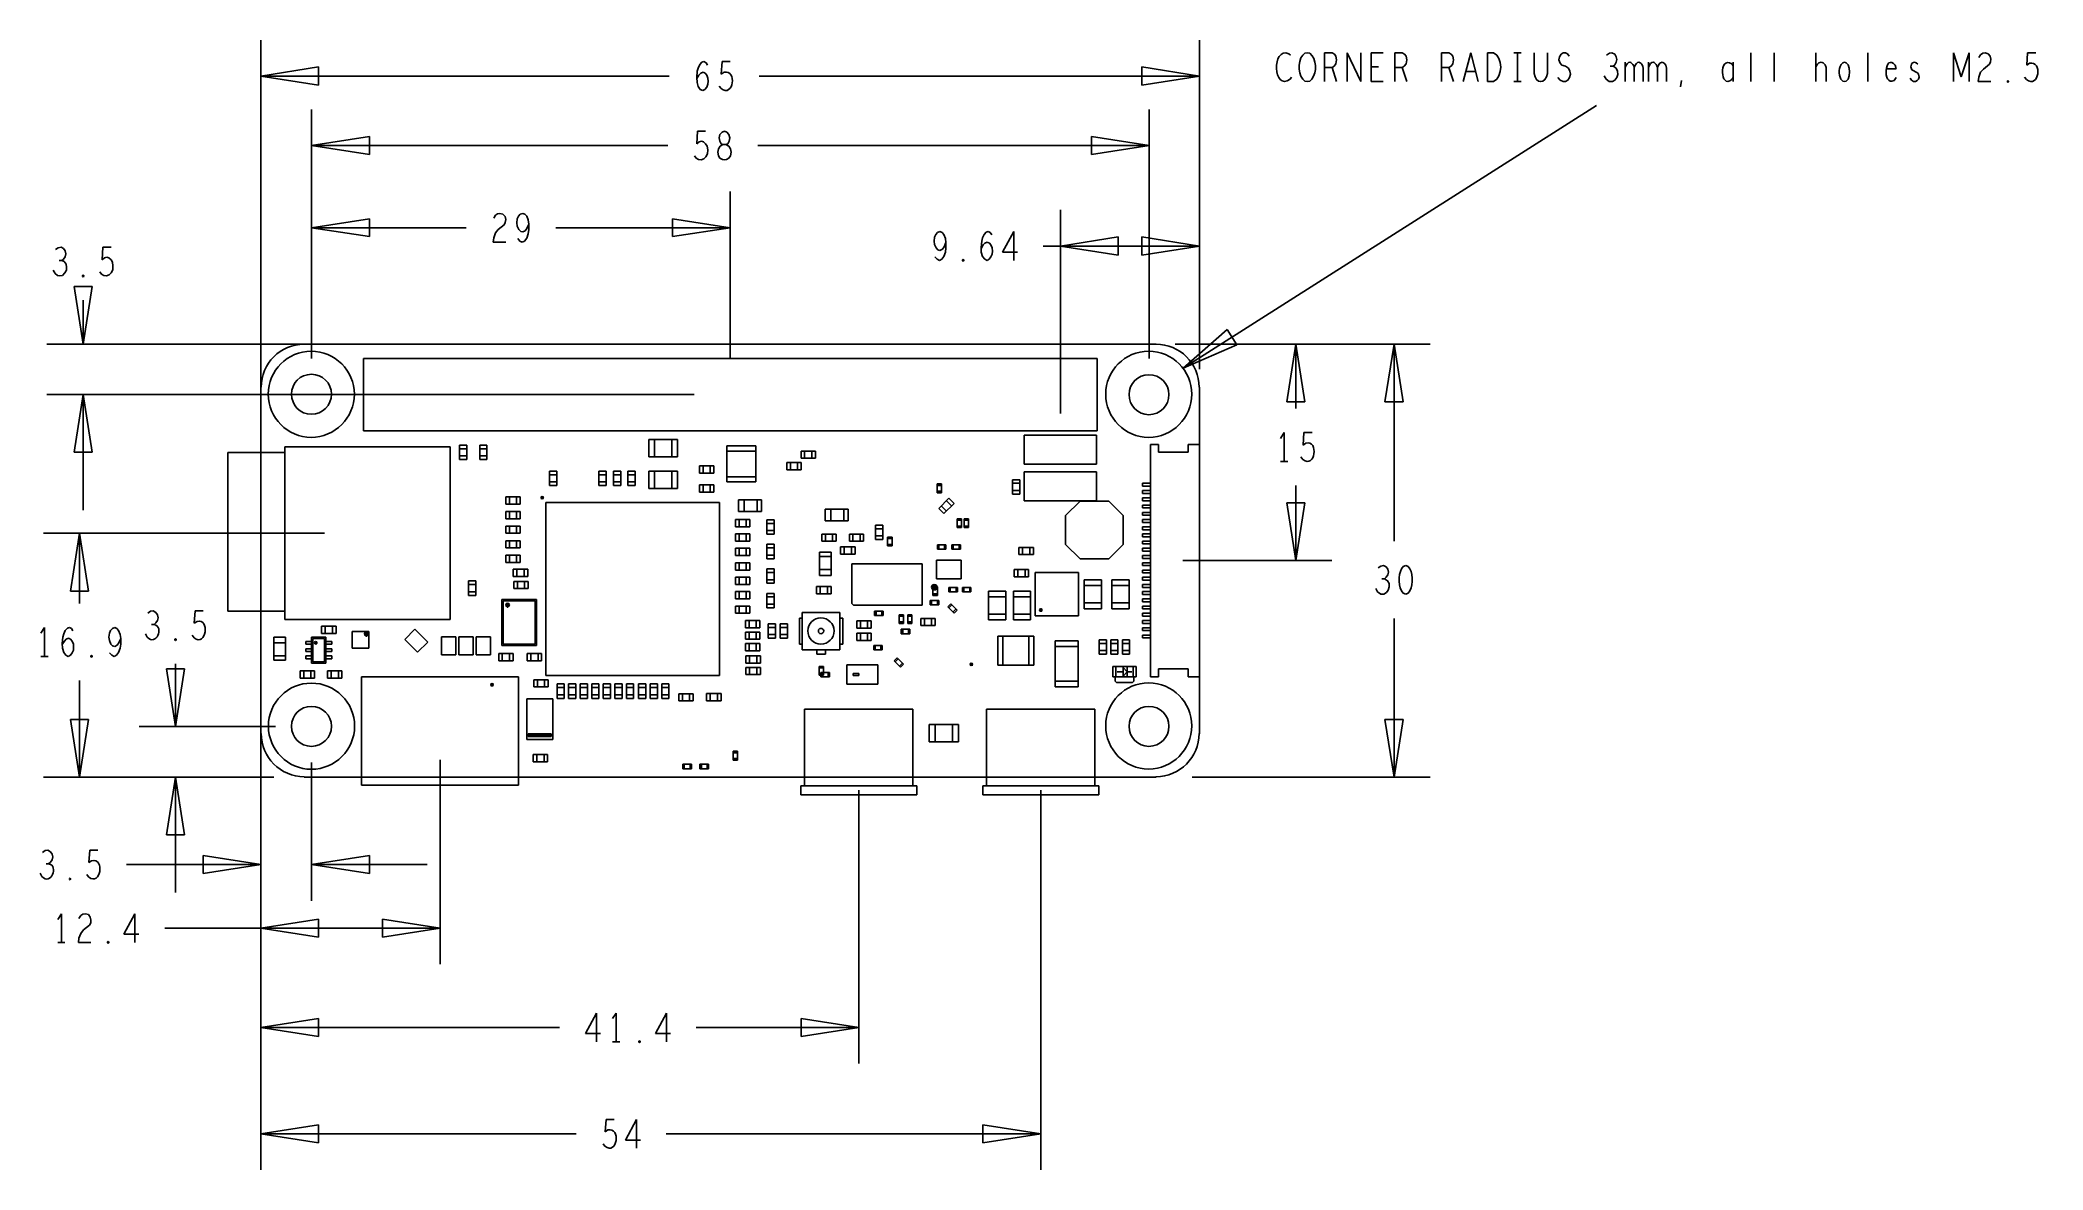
# Model space of a CAD drawing. Header units: millimetres. Extents: x 55 to 253, y 40 to 152.
import ezdxf

# ---------------------------------------------------------------- set-up
doc = ezdxf.new("R2010")
doc.units = ezdxf.units.MM
doc.layers.get('0').update_dxf_attribs({"linetype": 'CONTINUOUS'})

msp = doc.modelspace()

# ---------------------------------------------------------------- linework, layer by layer
at = {"color": 0}
for p, q in [((76.4081, 117.271), (76.4081, 152.344)), ((169.331, 120.953), (169.331, 152.344)), ((178.325, 150.84), (178.157, 150.989)), ((179.363, 150.566), (179.553, 150.84)), ((179.553, 150.84), (179.765, 151.032)), ((179.765, 151.032), (179.998, 151.073)), ((179.998, 151.073), (180.231, 151.032)), ((181.712, 148.237), (181.712, 151.073)), ((181.712, 151.073), (182.453, 151.073)), ((182.453, 151.073), (182.687, 150.946)), ((182.687, 150.946), (182.834, 150.756)), ((182.834, 150.756), (182.897, 150.376)), ((183.935, 148.237), (183.935, 151.073)), ((183.935, 151.073), (185.289, 148.237)), ((185.289, 148.237), (185.289, 151.073)), ((186.327, 148.237), (186.327, 151.073)), ((186.327, 151.073), (187.512, 151.073)), ((188.655, 148.237), (188.655, 151.073)), ((188.655, 151.073), (189.396, 151.073)), ((189.396, 151.073), (189.629, 150.946)), ((189.629, 150.946), (189.776, 150.756)), ((189.776, 150.756), (189.84, 150.376)), ((193.27, 148.237), (193.27, 151.073)), ((193.27, 151.073), (194.01, 151.073)), ((194.01, 151.073), (194.243, 150.946)), ((194.243, 150.946), (194.391, 150.756)), ((194.391, 150.756), (194.455, 150.376)), ((195.428, 148.237), (196.169, 151.073)), ((196.169, 151.073), (196.911, 148.237)), ((197.841, 148.237), (197.841, 151.073)), ((197.841, 151.073), (198.433, 151.073)), ((200.445, 151.073), (201.164, 151.073)), ((200.805, 151.073), (200.805, 148.237)), ((202.456, 151.073), (202.456, 149.042)), ((203.768, 149.042), (203.768, 151.073)), ((204.912, 150.376), (204.975, 150.693)), ((204.975, 150.693), (205.122, 150.946)), ((205.122, 150.946), (205.335, 151.073)), ((205.335, 151.073), (205.545, 151.073)), ((205.545, 151.073), (205.758, 150.989)), ((205.758, 150.989), (205.927, 150.756)), ((209.907, 151.032), (209.631, 150.84)), ((210.16, 151.073), (209.907, 151.032)), ((210.436, 150.946), (210.16, 151.073)), ((210.584, 150.693), (210.436, 150.946)), ((210.647, 150.417), (210.584, 150.693)), ((223.919, 148.237), (223.919, 151.073)), ((226.226, 148.237), (226.226, 151.073)), ((230.353, 148.237), (230.353, 151.073)), ((235.475, 148.237), (235.475, 151.073)), ((243.964, 148.237), (243.964, 151.073)), ((243.964, 151.073), (244.726, 148.703)), ((244.726, 148.703), (245.509, 151.073)), ((245.509, 151.073), (245.509, 148.237)), ((246.483, 150.609), (246.652, 150.883)), ((246.652, 150.883), (246.863, 151.032)), ((246.863, 151.032), (247.096, 151.073)), ((247.096, 151.073), (247.392, 150.989)), ((247.392, 150.989), (247.604, 150.756)), ((247.604, 150.756), (247.668, 150.46)), ((251.223, 149.847), (251.309, 151.073)), ((251.309, 151.073), (252.112, 151.073)), ((82.1228, 149.677), (76.4081, 148.766)), ((76.4081, 148.766), (82.1228, 147.877)), ((116.816, 148.766), (76.4081, 148.766)), ((82.1228, 147.877), (82.1228, 149.677)), ((119.546, 148.639), (119.61, 149.253)), ((119.546, 148.533), (119.759, 148.872)), ((119.61, 149.253), (119.694, 149.571)), ((119.694, 149.571), (119.842, 149.91)), ((119.759, 148.872), (119.949, 149.062)), ((119.842, 149.91), (120.055, 150.143)), ((119.949, 149.062), (120.182, 149.148)), ((120.055, 150.143), (120.265, 150.206)), ((120.182, 149.148), (120.392, 149.062)), ((120.265, 150.206), (120.478, 150.1)), ((120.392, 149.062), (120.541, 148.872)), ((120.478, 150.1), (120.625, 149.867)), ((120.541, 148.872), (120.647, 148.576)), ((121.98, 148.956), (122.065, 150.206)), ((122.255, 149.148), (121.98, 148.956)), ((122.065, 150.206), (122.869, 150.206)), ((125.727, 148.766), (169.331, 148.766)), ((163.616, 149.677), (163.616, 147.877)), ((169.331, 148.766), (163.616, 149.677)), ((163.616, 147.877), (169.331, 148.766)), ((179.193, 149.847), (179.257, 150.227)), ((179.193, 149.465), (179.193, 149.847)), ((179.257, 149.085), (179.193, 149.465)), ((179.257, 150.227), (179.363, 150.566)), ((179.363, 148.766), (179.257, 149.085)), ((179.553, 148.47), (179.363, 148.766)), ((182.453, 149.614), (181.712, 149.614)), ((182.664, 149.761), (182.453, 149.614)), ((182.453, 149.614), (182.897, 148.237)), ((182.834, 149.994), (182.664, 149.761)), ((182.897, 150.376), (182.834, 149.994)), ((187.047, 149.698), (186.327, 149.698)), ((189.396, 149.614), (188.655, 149.614)), ((189.586, 149.761), (189.396, 149.614)), ((189.396, 149.614), (189.84, 148.237)), ((189.776, 149.994), (189.586, 149.761)), ((189.84, 150.376), (189.776, 149.994)), ((194.01, 149.614), (193.27, 149.614)), ((194.222, 149.761), (194.01, 149.614)), ((194.01, 149.614), (194.455, 148.237)), ((194.391, 149.994), (194.222, 149.761)), ((194.455, 150.376), (194.391, 149.994)), ((196.656, 149.232), (195.703, 149.232)), ((205.016, 150.037), (204.912, 150.376)), ((205.208, 149.847), (205.016, 150.037)), ((205.567, 149.761), (205.208, 149.847)), ((205.842, 149.571), (205.567, 149.761)), ((205.99, 149.275), (205.842, 149.571)), ((205.948, 148.619), (206.054, 148.956)), ((206.054, 148.956), (205.99, 149.275)), ((209.398, 148.809), (209.568, 148.47)), ((210.266, 149.761), (209.991, 149.761)), ((210.266, 149.761), (210.436, 149.888)), ((210.436, 149.888), (210.584, 150.143)), ((210.584, 150.143), (210.647, 150.417)), ((211.472, 148.237), (211.472, 150.143)), ((211.472, 149.614), (211.558, 149.847)), ((212.361, 149.614), (212.447, 149.847)), ((212.361, 149.614), (212.361, 148.237)), ((213.25, 149.571), (213.25, 148.237)), ((213.779, 148.237), (213.779, 150.143)), ((213.779, 149.614), (213.864, 149.847)), ((214.67, 149.614), (214.753, 149.847)), ((214.67, 149.614), (214.67, 148.237)), ((214.753, 149.847), (214.902, 150.037)), ((214.902, 150.037), (215.113, 150.143)), ((215.113, 150.143), (215.325, 150.037)), ((215.325, 150.037), (215.473, 149.847)), ((215.473, 149.847), (215.558, 149.571)), ((215.558, 149.571), (215.558, 148.237)), ((222.141, 149.804), (222.013, 149.994)), ((222.141, 148.237), (222.141, 150.143)), ((230.353, 149.698), (230.502, 149.951)), ((230.502, 149.951), (230.649, 150.079)), ((230.649, 150.079), (230.882, 150.143)), ((230.882, 150.143), (231.074, 150.079)), ((231.074, 150.079), (231.264, 149.888)), ((231.264, 149.888), (231.37, 149.614)), ((231.37, 149.614), (231.37, 148.237)), ((232.999, 150.079), (233.168, 150.143)), ((233.168, 150.143), (233.338, 150.079)), ((233.338, 150.079), (233.528, 149.888)), ((233.528, 149.888), (233.634, 149.571)), ((233.634, 148.809), (233.528, 148.47)), ((233.634, 149.571), (233.677, 149.189)), ((233.677, 149.189), (233.634, 148.809)), ((237.338, 149.508), (238.29, 149.508)), ((238.29, 149.508), (238.206, 149.847)), ((239.751, 149.698), (239.814, 149.951)), ((239.857, 149.381), (239.751, 149.698)), ((239.814, 149.951), (239.921, 150.079)), ((240.407, 149.085), (239.857, 149.381)), ((239.921, 150.079), (240.111, 150.143)), ((240.111, 150.143), (240.28, 150.079)), ((240.28, 150.079), (240.45, 149.951)), ((240.513, 148.956), (240.407, 149.085)), ((240.556, 148.66), (240.513, 148.956)), ((246.652, 149.148), (246.483, 148.66)), ((246.926, 149.465), (246.652, 149.148)), ((247.519, 149.951), (246.926, 149.465)), ((247.625, 150.184), (247.519, 149.951)), ((247.668, 150.46), (247.625, 150.184)), ((251.478, 150.037), (251.223, 149.847)), ((119.589, 148.153), (119.546, 148.639)), ((119.694, 147.73), (119.589, 148.153)), ((119.906, 147.454), (119.694, 147.73)), ((120.139, 147.348), (119.906, 147.454)), ((120.351, 147.454), (120.139, 147.348)), ((120.541, 147.687), (120.351, 147.454)), ((120.647, 147.963), (120.541, 147.687)), ((120.647, 148.576), (120.688, 148.259)), ((120.688, 148.259), (120.647, 147.963)), ((121.769, 147.771), (121.959, 147.538)), ((178.284, 148.47), (178.431, 148.66)), ((179.765, 148.28), (179.553, 148.47)), ((179.998, 148.237), (179.765, 148.28)), ((180.231, 148.28), (179.998, 148.237)), ((180.442, 148.47), (180.231, 148.28)), ((187.512, 148.237), (186.327, 148.237)), ((198.433, 148.237), (197.841, 148.237)), ((200.445, 148.237), (201.164, 148.237)), ((204.806, 148.619), (205.038, 148.386)), ((205.038, 148.386), (205.312, 148.237)), ((205.312, 148.237), (205.545, 148.237)), ((205.545, 148.237), (205.778, 148.386)), ((205.778, 148.386), (205.948, 148.619)), ((216.934, 147.708), (217.039, 148.322)), ((222.013, 148.427), (222.141, 148.619)), ((232.999, 148.28), (232.809, 148.47)), ((233.168, 148.237), (232.999, 148.28)), ((233.338, 148.28), (233.168, 148.237)), ((233.528, 148.47), (233.338, 148.28)), ((238.079, 148.322), (238.29, 148.619)), ((239.667, 148.576), (239.814, 148.386)), ((239.814, 148.386), (240.005, 148.237)), ((240.005, 148.237), (240.196, 148.237)), ((240.196, 148.237), (240.366, 148.322)), ((240.366, 148.322), (240.492, 148.47)), ((240.492, 148.47), (240.556, 148.66)), ((246.483, 148.66), (246.42, 148.237)), ((246.42, 148.237), (247.668, 148.237)), ((249.298, 148.28), (249.362, 148.322)), ((249.298, 148.194), (249.298, 148.28)), ((249.362, 148.131), (249.298, 148.194)), ((249.362, 148.322), (249.403, 148.28)), ((249.403, 148.194), (249.362, 148.131)), ((249.403, 148.28), (249.403, 148.194)), ((251.012, 148.66), (251.182, 148.427)), ((81.4257, 120.806), (81.4257, 145.464)), ((164.335, 120.806), (164.335, 145.464)), ((167.7, 119.852), (208.636, 145.846)), ((87.1403, 142.798), (81.4257, 141.887)), ((87.1403, 140.998), (87.1403, 142.798)), ((119.546, 142.077), (119.63, 143.327)), ((119.63, 143.327), (120.435, 143.327)), ((121.769, 142.649), (121.853, 142.988)), ((121.853, 142.988), (122.065, 143.221)), ((122.065, 143.221), (122.298, 143.327)), ((122.298, 143.327), (122.531, 143.221)), ((122.531, 143.221), (122.742, 142.988)), ((122.742, 142.988), (122.827, 142.649)), ((158.621, 142.798), (158.621, 140.998)), ((164.335, 141.887), (158.621, 142.798)), ((81.4257, 141.887), (87.1403, 140.998)), ((116.688, 141.887), (81.4257, 141.887)), ((119.334, 140.892), (119.503, 140.659)), ((119.8, 142.269), (119.546, 142.077)), ((120.012, 142.332), (119.8, 142.269)), ((120.223, 142.269), (120.012, 142.332)), ((120.435, 142.077), (120.223, 142.269)), ((120.584, 141.844), (120.435, 142.077)), ((120.456, 140.765), (120.604, 141.084)), ((120.647, 141.464), (120.584, 141.844)), ((120.604, 141.084), (120.647, 141.464)), ((121.706, 141.57), (121.642, 141.231)), ((121.642, 141.231), (121.706, 140.892)), ((121.875, 141.844), (121.706, 141.57)), ((121.706, 140.892), (121.853, 140.659)), ((121.833, 142.332), (121.769, 142.649)), ((121.98, 142.077), (121.833, 142.332)), ((122.149, 141.993), (121.875, 141.844)), ((122.149, 141.993), (121.98, 142.077)), ((122.446, 141.993), (122.149, 141.993)), ((122.446, 141.993), (122.149, 141.993)), ((122.615, 142.077), (122.446, 141.993)), ((122.721, 141.844), (122.446, 141.993)), ((122.764, 142.332), (122.615, 142.077)), ((122.891, 141.57), (122.721, 141.844)), ((122.742, 140.659), (122.891, 140.892)), ((122.827, 142.649), (122.764, 142.332)), ((122.954, 141.231), (122.891, 141.57)), ((122.891, 140.892), (122.954, 141.231)), ((125.6, 141.887), (164.335, 141.887)), ((158.621, 140.998), (164.335, 141.887)), ((119.503, 140.659), (119.716, 140.512)), ((119.716, 140.512), (119.991, 140.469)), ((119.991, 140.469), (120.245, 140.575)), ((120.245, 140.575), (120.456, 140.765)), ((121.853, 140.659), (122.086, 140.512)), ((122.086, 140.512), (122.298, 140.469)), ((122.298, 140.469), (122.509, 140.512)), ((122.509, 140.512), (122.742, 140.659)), ((81.4257, 120.806), (81.4257, 137.337)), ((122.869, 120.806), (122.869, 137.337)), ((99.4586, 134.711), (99.628, 134.987)), ((99.628, 134.987), (99.8403, 135.135)), ((99.8403, 135.135), (100.073, 135.177)), ((100.073, 135.177), (100.37, 135.093)), ((100.37, 135.093), (100.58, 134.86)), ((100.58, 134.86), (100.644, 134.564)), ((101.914, 134.902), (101.787, 134.627)), ((102.084, 135.093), (101.914, 134.902)), ((102.337, 135.177), (102.084, 135.093)), ((102.529, 135.093), (102.337, 135.177)), ((102.719, 134.902), (102.529, 135.093)), ((102.866, 134.521), (102.719, 134.902)), ((155.55, 115.345), (155.55, 135.516)), ((169.331, 119.747), (169.331, 135.516)), ((87.1403, 134.648), (81.4257, 133.759)), ((81.4257, 133.759), (87.1403, 132.871)), ((96.7285, 133.759), (81.4257, 133.759)), ((87.1403, 132.871), (87.1403, 134.648)), ((99.628, 133.251), (99.4586, 132.764)), ((99.9035, 133.569), (99.628, 133.251)), ((100.496, 134.056), (99.9035, 133.569)), ((100.602, 134.288), (100.496, 134.056)), ((100.644, 134.564), (100.602, 134.288)), ((101.787, 134.627), (101.745, 134.246)), ((101.745, 134.246), (101.787, 133.907)), ((101.787, 133.907), (101.935, 133.569)), ((101.935, 133.569), (102.126, 133.378)), ((102.126, 133.378), (102.337, 133.336)), ((102.337, 133.336), (102.57, 133.442)), ((102.57, 133.442), (102.739, 133.675)), ((102.719, 132.722), (102.866, 133.146)), ((102.739, 133.675), (102.93, 134.098)), ((102.93, 134.098), (102.866, 134.521)), ((102.866, 133.146), (102.93, 133.569)), ((102.93, 133.569), (102.93, 134.098)), ((105.618, 133.759), (122.869, 133.759)), ((117.154, 134.648), (117.154, 132.871)), ((122.869, 133.759), (117.154, 134.648)), ((117.154, 132.871), (122.869, 133.759)), ((143.21, 133.081), (143.105, 132.807)), ((143.401, 133.273), (143.21, 133.081)), ((143.634, 133.378), (143.401, 133.273)), ((143.845, 133.273), (143.634, 133.378)), ((144.014, 133.081), (143.845, 133.273)), ((144.163, 132.701), (144.014, 133.081)), ((147.846, 132.764), (147.995, 133.081)), ((147.995, 133.081), (148.205, 133.314)), ((148.205, 133.314), (148.397, 133.378)), ((148.397, 133.378), (148.608, 133.273)), ((148.608, 133.273), (148.757, 133.04)), ((150.937, 133.378), (149.835, 131.326)), ((150.937, 130.521), (150.937, 133.378)), ((161.266, 132.848), (155.55, 131.939)), ((161.266, 131.05), (161.266, 132.848)), ((163.616, 132.848), (163.616, 131.05)), ((169.331, 131.939), (163.616, 132.848)), ((56.3425, 131.77), (56.067, 131.6)), ((56.618, 131.833), (56.3425, 131.77)), ((56.8717, 131.685), (56.618, 131.833)), ((57.0205, 131.452), (56.8717, 131.685)), ((56.8717, 130.648), (57.0205, 130.881)), ((57.084, 131.156), (57.0205, 131.452)), ((57.0205, 130.881), (57.084, 131.156)), ((60.682, 130.584), (60.766, 131.833)), ((60.766, 131.833), (61.5707, 131.833)), ((99.4586, 132.764), (99.3951, 132.341)), ((99.3951, 132.341), (100.644, 132.341)), ((101.83, 132.68), (102.041, 132.425)), ((102.041, 132.425), (102.274, 132.341)), ((102.274, 132.341), (102.507, 132.425)), ((102.507, 132.425), (102.719, 132.722)), ((143.105, 132.807), (143.042, 132.425)), ((143.042, 132.425), (143.105, 132.088)), ((143.105, 132.088), (143.252, 131.749)), ((143.252, 131.749), (143.422, 131.559)), ((143.422, 131.559), (143.634, 131.516)), ((143.634, 131.516), (143.867, 131.622)), ((143.804, 130.627), (144.014, 130.901)), ((143.867, 131.622), (144.058, 131.855)), ((144.014, 130.901), (144.163, 131.326)), ((144.058, 131.855), (144.227, 132.278)), ((144.227, 132.278), (144.163, 132.701)), ((144.163, 131.326), (144.227, 131.749)), ((144.227, 131.749), (144.227, 132.278)), ((147.698, 131.812), (147.762, 132.425)), ((147.698, 131.706), (147.909, 132.045)), ((147.719, 131.326), (147.698, 131.812)), ((147.846, 130.901), (147.719, 131.326)), ((147.762, 132.425), (147.846, 132.764)), ((148.058, 130.627), (147.846, 130.901)), ((147.909, 132.045), (148.078, 132.235)), ((148.078, 132.235), (148.311, 132.319)), ((148.311, 132.319), (148.524, 132.235)), ((148.524, 132.235), (148.671, 132.045)), ((148.671, 132.045), (148.799, 131.749)), ((148.799, 131.134), (148.671, 130.86)), ((148.799, 131.749), (148.82, 131.431)), ((148.82, 131.431), (148.799, 131.134)), ((149.835, 131.326), (151.317, 131.326)), ((153.858, 131.939), (155.55, 131.939)), ((155.55, 131.939), (169.331, 131.939)), ((155.55, 131.939), (161.266, 131.05)), ((163.616, 131.05), (169.331, 131.939)), ((55.8341, 129.547), (56.0257, 129.209)), ((56.0257, 129.209), (56.2585, 129.039)), ((56.2585, 129.039), (56.5118, 128.976)), ((56.702, 130.5), (56.4265, 130.5)), ((56.5118, 128.976), (56.7655, 129.039)), ((56.702, 130.5), (56.8717, 130.648)), ((56.9143, 130.394), (56.702, 130.5)), ((56.7655, 129.039), (56.9983, 129.272)), ((57.1253, 130.161), (56.9143, 130.394)), ((56.9983, 129.272), (57.1472, 129.547)), ((57.168, 129.843), (57.1253, 130.161)), ((57.1472, 129.547), (57.168, 129.843)), ((58.7555, 129.039), (58.7982, 129.081)), ((58.7555, 128.933), (58.7555, 129.039)), ((58.7982, 128.891), (58.7555, 128.933)), ((58.7982, 129.081), (58.8617, 129.039)), ((58.8617, 128.933), (58.7982, 128.891)), ((58.8617, 129.039), (58.8617, 128.933)), ((60.4696, 129.399), (60.6393, 129.166)), ((60.6393, 129.166), (60.8513, 129.039)), ((60.9353, 130.774), (60.682, 130.584)), ((60.8513, 129.039), (61.1258, 128.976)), ((61.1477, 130.838), (60.9353, 130.774)), ((61.1258, 128.976), (61.3805, 129.081)), ((61.3586, 130.774), (61.1477, 130.838)), ((61.5707, 130.584), (61.3586, 130.774)), ((61.3805, 129.081), (61.5915, 129.272)), ((61.7181, 130.351), (61.5707, 130.584)), ((61.5915, 129.272), (61.7403, 129.589)), ((61.7608, 129.971), (61.7181, 130.351)), ((61.7403, 129.589), (61.7608, 129.971)), ((143.126, 130.86), (143.338, 130.627)), ((143.338, 130.627), (143.571, 130.521)), ((143.571, 130.521), (143.804, 130.627)), ((145.878, 130.564), (145.941, 130.627)), ((145.878, 130.478), (145.878, 130.564)), ((145.941, 130.435), (145.878, 130.478)), ((145.941, 130.627), (146.004, 130.564)), ((146.004, 130.478), (145.941, 130.435)), ((146.004, 130.564), (146.004, 130.478)), ((148.291, 130.521), (148.058, 130.627)), ((148.501, 130.627), (148.291, 130.521)), ((148.671, 130.86), (148.501, 130.627)), ((57.9092, 127.938), (58.7982, 122.224)), ((59.7076, 127.938), (57.9092, 127.938)), ((58.7982, 122.224), (59.7076, 127.938)), ((58.7982, 126.584), (58.7982, 122.224)), ((172.06, 123.685), (167.7, 119.852)), ((173.013, 122.16), (172.06, 123.685)), ((86.5258, 122.224), (55.2207, 122.224)), ((165.034, 122.224), (80.705, 122.224)), ((166.918, 122.224), (182.433, 122.224)), ((167.574, 122.224), (192.169, 122.224)), ((167.7, 119.852), (173.013, 122.16)), ((178.856, 122.224), (177.967, 116.509)), ((178.856, 115.852), (178.856, 122.224)), ((179.765, 116.509), (178.856, 122.224)), ((188.591, 122.224), (187.682, 116.509)), ((188.591, 102.708), (188.591, 122.224)), ((189.48, 116.509), (188.591, 122.224)), ((86.5685, 120.806), (86.5685, 113.651)), ((159.191, 120.806), (86.5685, 120.806)), ((159.191, 113.651), (159.191, 120.806)), ((119.293, 117.228), (55.2207, 117.228)), ((58.7982, 117.228), (57.9092, 111.514)), ((58.7982, 105.797), (58.7982, 117.228)), ((59.7076, 111.514), (58.7982, 117.228)), ((76.4081, 117.948), (76.4081, 83.6359)), ((83.3935, 117.271), (83.3935, 117.271)), ((85.659, 117.271), (85.659, 117.271)), ((166.303, 117.228), (166.303, 117.228)), ((168.569, 117.271), (168.569, 117.271)), ((169.331, 83.6359), (169.331, 117.948)), ((177.967, 116.509), (179.765, 116.509)), ((187.682, 116.509), (189.48, 116.509)), ((86.5685, 113.651), (159.191, 113.651)), ((151.974, 113.206), (151.974, 110.349)), ((159.127, 113.206), (151.974, 113.206)), ((159.127, 110.349), (159.127, 113.206)), ((177.712, 113.461), (177.352, 112.889)), ((177.712, 110.603), (177.712, 113.461)), ((179.575, 112.233), (179.659, 113.461)), ((179.659, 113.461), (180.464, 113.461)), ((57.9092, 111.514), (59.7076, 111.514)), ((73.127, 111.492), (73.127, 95.7654)), ((78.7799, 111.492), (73.127, 111.492)), ((78.7799, 112.063), (78.7799, 94.9399)), ((95.141, 112.063), (78.7799, 112.063)), ((95.141, 94.9399), (95.141, 112.063)), ((96.0727, 112.211), (96.0727, 110.793)), ((96.792, 112.211), (96.0727, 112.211)), ((96.0727, 111.873), (96.792, 111.873)), ((96.0727, 111.153), (96.792, 111.153)), ((96.792, 110.793), (96.792, 112.211)), ((98.0627, 112.211), (98.0627, 110.793)), ((98.782, 112.211), (98.0627, 112.211)), ((98.0627, 111.873), (98.782, 111.873)), ((98.0627, 111.153), (98.782, 111.153)), ((98.782, 110.793), (98.782, 112.211)), ((114.804, 112.783), (114.804, 111.069)), ((117.662, 112.783), (114.804, 112.783)), ((114.804, 111.069), (117.662, 111.069)), ((115.376, 111.069), (115.376, 112.783)), ((117.09, 111.069), (117.09, 112.783)), ((117.662, 111.069), (117.662, 112.783)), ((122.531, 112.147), (122.531, 108.572)), ((125.388, 112.147), (122.531, 112.147)), ((122.531, 111.64), (125.388, 111.64)), ((125.388, 108.572), (125.388, 112.147)), ((129.876, 111.64), (129.876, 110.921)), ((131.314, 111.64), (129.876, 111.64)), ((130.236, 111.64), (130.236, 110.921)), ((130.955, 111.64), (130.955, 110.921)), ((131.314, 110.921), (131.314, 111.64)), ((164.462, 112.296), (164.462, 89.2888)), ((165.267, 112.296), (164.462, 112.296)), ((165.267, 111.514), (165.267, 112.296)), ((168.187, 111.514), (165.267, 111.514)), ((168.187, 112.296), (168.187, 111.514)), ((169.331, 112.296), (168.187, 112.296)), ((169.331, 89.2888), (169.331, 112.296)), ((179.363, 111.048), (179.553, 110.793)), ((179.849, 112.423), (179.575, 112.233)), ((96.0727, 110.793), (96.792, 110.793)), ((98.0627, 110.793), (98.782, 110.793)), ((104.983, 109.65), (104.983, 108.21)), ((105.704, 109.65), (104.983, 109.65)), ((104.983, 109.291), (105.704, 109.291)), ((105.704, 108.21), (105.704, 109.65)), ((109.872, 109.65), (109.872, 108.21)), ((110.593, 109.65), (109.872, 109.65)), ((109.872, 109.291), (110.593, 109.291)), ((110.593, 108.21), (110.593, 109.65)), ((111.312, 109.65), (111.312, 108.21)), ((112.032, 109.65), (111.312, 109.65)), ((111.312, 109.291), (112.032, 109.291)), ((112.032, 108.21), (112.032, 109.65)), ((112.73, 109.65), (112.73, 108.21)), ((113.45, 109.65), (112.73, 109.65)), ((112.73, 109.291), (113.45, 109.291)), ((113.45, 108.21), (113.45, 109.65)), ((114.804, 109.65), (114.804, 107.936)), ((117.662, 109.65), (114.804, 109.65)), ((115.376, 107.936), (115.376, 109.65)), ((117.09, 107.936), (117.09, 109.65)), ((117.662, 107.936), (117.662, 109.65)), ((121.24, 110.159), (119.822, 110.159)), ((119.822, 110.159), (119.822, 109.438)), ((119.822, 109.438), (121.24, 109.438)), ((120.182, 110.159), (120.182, 109.438)), ((120.88, 110.159), (120.88, 109.438)), ((121.24, 109.438), (121.24, 110.159)), ((122.531, 109.079), (125.388, 109.079)), ((129.897, 110.497), (128.458, 110.497)), ((128.458, 110.497), (128.458, 109.777)), ((128.458, 109.777), (129.897, 109.777)), ((128.818, 110.497), (128.818, 109.777)), ((129.537, 110.497), (129.537, 109.777)), ((129.876, 110.921), (131.314, 110.921)), ((129.897, 109.777), (129.897, 110.497)), ((151.974, 110.349), (159.127, 110.349)), ((151.974, 109.587), (151.974, 106.708)), ((159.127, 109.587), (151.974, 109.587)), ((159.127, 106.708), (159.127, 109.587)), ((177.352, 110.603), (178.072, 110.603)), ((100.666, 107.089), (100.666, 106.37)), ((102.084, 107.089), (100.666, 107.089)), ((101.025, 106.37), (101.025, 107.089)), ((101.724, 106.37), (101.724, 107.089)), ((102.084, 106.37), (102.084, 107.089)), ((104.158, 107.111), (104.37, 107.111)), ((104.983, 108.572), (105.704, 108.572)), ((104.983, 108.21), (105.704, 108.21)), ((109.872, 108.572), (110.593, 108.572)), ((109.872, 108.21), (110.593, 108.21)), ((111.312, 108.572), (112.032, 108.572)), ((111.312, 108.21), (112.032, 108.21)), ((112.73, 108.572), (113.45, 108.572)), ((112.73, 108.21), (113.45, 108.21)), ((114.804, 107.936), (117.662, 107.936)), ((121.24, 108.296), (119.822, 108.296)), ((119.822, 108.296), (119.822, 107.576)), ((119.822, 107.576), (121.24, 107.576)), ((120.182, 108.296), (120.182, 107.576)), ((120.88, 108.296), (120.88, 107.576)), ((121.24, 107.576), (121.24, 108.296)), ((122.531, 108.572), (125.388, 108.572)), ((143.338, 108.38), (143.338, 107.513)), ((143.782, 108.38), (143.338, 108.38)), ((143.338, 108.233), (143.782, 108.233)), ((143.782, 107.661), (143.338, 107.661)), ((143.338, 107.513), (143.782, 107.513)), ((143.782, 107.513), (143.782, 108.38)), ((150.81, 108.782), (150.81, 107.364)), ((151.529, 108.782), (150.81, 108.782)), ((150.81, 108.443), (151.529, 108.443)), ((150.81, 107.724), (151.529, 107.724)), ((150.81, 107.364), (151.529, 107.364)), ((151.529, 107.364), (151.529, 108.782)), ((163.679, 108.443), (164.462, 108.443)), ((163.679, 108.147), (163.679, 108.443)), ((164.462, 108.147), (163.679, 108.147)), ((163.679, 107.724), (164.462, 107.724)), ((163.679, 107.428), (163.679, 107.724)), ((164.462, 107.428), (163.679, 107.428)), ((178.856, 108.21), (178.856, 100.782)), ((100.666, 106.37), (102.084, 106.37)), ((100.666, 105.65), (100.666, 104.931)), ((102.084, 105.65), (100.666, 105.65)), ((101.025, 104.931), (101.025, 105.65)), ((101.724, 104.931), (101.724, 105.65)), ((102.084, 104.931), (102.084, 105.65)), ((104.116, 107.025), (104.413, 107.025)), ((104.137, 106.941), (104.39, 106.941)), ((104.37, 107.025), (104.37, 107.025)), ((104.623, 106.539), (104.623, 89.3932)), ((121.789, 106.539), (104.623, 106.539)), ((121.789, 89.3932), (121.789, 106.539)), ((123.673, 105.65), (123.673, 106.793)), ((123.673, 106.793), (125.96, 106.793)), ((125.96, 105.65), (123.673, 105.65)), ((124.245, 105.65), (124.245, 106.793)), ((125.537, 105.65), (125.537, 106.793)), ((125.96, 106.793), (125.96, 105.65)), ((132.267, 104.739), (132.267, 105.883)), ((132.267, 105.883), (134.553, 105.883)), ((132.839, 104.739), (132.839, 105.883)), ((134.13, 104.739), (134.13, 105.883)), ((134.553, 105.883), (134.553, 104.739)), ((144.523, 106.962), (143.506, 105.946)), ((143.506, 105.946), (144.014, 105.46)), ((144.268, 105.693), (143.761, 106.2)), ((144.014, 105.46), (145.03, 106.455)), ((144.777, 106.2), (144.268, 106.708)), ((145.03, 106.455), (144.523, 106.962)), ((151.974, 106.708), (159.127, 106.708)), ((156.059, 105.248), (157.497, 106.666)), ((156.059, 102.39), (156.059, 105.248)), ((157.497, 106.666), (160.355, 106.666)), ((160.355, 106.666), (161.773, 105.248)), ((161.773, 105.248), (161.773, 102.39)), ((163.679, 106.708), (163.679, 107.005)), ((163.679, 107.005), (164.462, 107.005)), ((164.462, 106.708), (163.679, 106.708)), ((163.679, 106.285), (164.462, 106.285)), ((163.679, 106.01), (163.679, 106.285)), ((164.462, 106.01), (163.679, 106.01)), ((163.679, 105.565), (164.462, 105.565)), ((163.679, 105.29), (163.679, 105.565)), ((164.462, 105.29), (163.679, 105.29)), ((177.967, 106.496), (178.856, 100.782)), ((179.765, 106.496), (177.967, 106.496)), ((178.856, 100.782), (179.765, 106.496)), ((82.6946, 103.513), (54.8816, 103.513)), ((58.4592, 103.513), (57.5702, 97.7759)), ((58.4592, 96.5482), (58.4592, 103.513)), ((59.3478, 97.7759), (58.4592, 103.513)), ((100.666, 104.931), (102.084, 104.931)), ((100.666, 104.21), (100.666, 103.513)), ((102.084, 104.21), (100.666, 104.21)), ((100.666, 103.513), (102.084, 103.513)), ((101.025, 103.513), (101.025, 104.21)), ((101.724, 103.513), (101.724, 104.21)), ((102.084, 103.513), (102.084, 104.21)), ((124.817, 104.867), (123.377, 104.867)), ((123.377, 104.867), (123.377, 104.147)), ((123.377, 104.147), (124.817, 104.147)), ((124.817, 103.427), (123.377, 103.427)), ((123.377, 103.427), (123.377, 102.708)), ((123.737, 104.867), (123.737, 104.147)), ((123.737, 103.427), (123.737, 102.708)), ((124.456, 104.867), (124.456, 104.147)), ((124.456, 103.427), (124.456, 102.708)), ((124.817, 104.147), (124.817, 104.867)), ((124.817, 102.708), (124.817, 103.427)), ((126.489, 104.825), (126.489, 103.407)), ((127.208, 104.825), (126.489, 104.825)), ((126.489, 104.465), (127.208, 104.465)), ((126.489, 103.766), (127.208, 103.766)), ((126.489, 103.407), (127.208, 103.407)), ((127.208, 103.407), (127.208, 104.825)), ((133.368, 103.407), (131.929, 103.407)), ((131.929, 103.407), (131.929, 102.708)), ((134.553, 104.739), (132.267, 104.739)), ((132.289, 103.407), (132.289, 102.708)), ((133.008, 103.407), (133.008, 102.708)), ((133.368, 102.708), (133.368, 103.407)), ((134.659, 103.407), (134.659, 102.708)), ((136.077, 103.407), (134.659, 103.407)), ((135.019, 102.708), (135.019, 103.407)), ((135.717, 102.708), (135.717, 103.407)), ((136.077, 102.708), (136.077, 103.407)), ((137.262, 104.296), (137.262, 102.877)), ((137.983, 104.296), (137.262, 104.296)), ((137.262, 103.936), (137.983, 103.936)), ((137.262, 103.237), (137.983, 103.237)), ((137.983, 102.877), (137.983, 104.296)), ((138.447, 103.11), (138.447, 102.242)), ((138.892, 103.11), (138.447, 103.11)), ((138.892, 102.242), (138.892, 103.11)), ((145.772, 104.931), (145.349, 104.931)), ((145.349, 104.931), (145.349, 104.062)), ((145.349, 104.782), (145.772, 104.782)), ((145.772, 104.21), (145.349, 104.21)), ((145.349, 104.062), (145.772, 104.062)), ((145.772, 104.062), (145.772, 104.931)), ((146.45, 104.909), (146.025, 104.909)), ((146.025, 104.909), (146.025, 104.062)), ((146.025, 104.782), (146.45, 104.782)), ((146.45, 104.21), (146.025, 104.21)), ((146.025, 104.062), (146.45, 104.062)), ((146.45, 104.062), (146.45, 104.909)), ((163.679, 104.867), (164.462, 104.867)), ((163.679, 104.571), (163.679, 104.867)), ((164.462, 104.571), (163.679, 104.571)), ((163.679, 104.147), (164.462, 104.147)), ((163.679, 103.85), (163.679, 104.147)), ((164.462, 103.85), (163.679, 103.85)), ((163.679, 103.427), (164.462, 103.427)), ((163.679, 103.152), (163.679, 103.427)), ((164.462, 103.152), (163.679, 103.152)), ((100.666, 102.751), (100.666, 102.052)), ((102.084, 102.751), (100.666, 102.751)), ((100.666, 102.052), (102.084, 102.052)), ((100.666, 101.331), (100.666, 100.612)), ((102.084, 101.331), (100.666, 101.331)), ((101.025, 102.052), (101.025, 102.751)), ((101.025, 100.612), (101.025, 101.331)), ((101.724, 102.052), (101.724, 102.751)), ((101.724, 100.612), (101.724, 101.331)), ((102.084, 102.052), (102.084, 102.751)), ((102.084, 100.612), (102.084, 101.331)), ((123.377, 102.708), (124.817, 102.708)), ((124.817, 102.009), (123.377, 102.009)), ((123.377, 102.009), (123.377, 101.29)), ((123.377, 101.29), (124.817, 101.29)), ((123.737, 102.009), (123.737, 101.29)), ((124.456, 102.009), (124.456, 101.29)), ((124.817, 101.29), (124.817, 102.009)), ((126.489, 102.412), (126.489, 100.972)), ((127.208, 102.412), (126.489, 102.412)), ((127.208, 102.052), (126.489, 102.052)), ((127.208, 101.331), (126.489, 101.331)), ((127.208, 100.972), (127.208, 102.412)), ((131.717, 101.607), (132.859, 101.607)), ((131.717, 99.3207), (131.717, 101.607)), ((132.859, 101.184), (131.717, 101.184)), ((131.929, 102.708), (133.368, 102.708)), ((132.859, 101.607), (132.859, 99.3207)), ((133.791, 102.136), (133.791, 101.417)), ((135.231, 102.136), (133.791, 102.136)), ((133.791, 101.417), (135.231, 101.417)), ((134.151, 101.417), (134.151, 102.136)), ((134.659, 102.708), (136.077, 102.708)), ((134.872, 101.417), (134.872, 102.136)), ((135.231, 101.417), (135.231, 102.136)), ((137.262, 102.877), (137.983, 102.877)), ((138.447, 102.961), (138.892, 102.961)), ((138.892, 102.39), (138.447, 102.39)), ((138.447, 102.242), (138.892, 102.242)), ((143.379, 102.348), (143.379, 101.925)), ((144.227, 102.348), (143.379, 102.348)), ((143.379, 101.925), (144.227, 101.925)), ((143.506, 101.925), (143.506, 102.348)), ((144.078, 102.348), (144.078, 101.925)), ((144.227, 101.925), (144.227, 102.348)), ((144.797, 102.348), (144.797, 101.925)), ((145.665, 102.348), (144.797, 102.348)), ((144.797, 101.925), (145.665, 101.925)), ((144.946, 101.925), (144.946, 102.348)), ((145.518, 102.348), (145.518, 101.925)), ((145.665, 101.925), (145.665, 102.348)), ((152.884, 102.093), (151.445, 102.093)), ((151.445, 102.093), (151.445, 101.396)), ((151.445, 101.396), (152.884, 101.396)), ((151.805, 101.396), (151.805, 102.093)), ((152.524, 101.396), (152.524, 102.093)), ((152.884, 101.396), (152.884, 102.093)), ((157.497, 100.951), (156.059, 102.39)), ((161.773, 102.39), (160.355, 100.951)), ((163.679, 102.708), (164.462, 102.708)), ((163.679, 102.432), (163.679, 102.708)), ((164.462, 102.432), (163.679, 102.432)), ((163.679, 102.009), (164.462, 102.009)), ((163.679, 101.713), (163.679, 102.009)), ((164.462, 101.713), (163.679, 101.713)), ((163.679, 101.29), (164.462, 101.29)), ((163.679, 100.994), (163.679, 101.29)), ((100.666, 100.612), (102.084, 100.612)), ((101.385, 99.9352), (101.385, 99.2145)), ((102.825, 99.9352), (101.385, 99.9352)), ((101.385, 99.2145), (102.825, 99.2145)), ((101.745, 99.2145), (101.745, 99.9352)), ((102.464, 99.2145), (102.464, 99.9352)), ((102.825, 99.2145), (102.825, 99.9352)), ((124.817, 100.569), (123.377, 100.569)), ((123.377, 100.569), (123.377, 99.8499)), ((123.377, 99.8499), (124.817, 99.8499)), ((124.817, 99.1514), (123.377, 99.1514)), ((123.377, 99.1514), (123.377, 98.4321)), ((123.737, 100.569), (123.737, 99.8499)), ((123.737, 99.1514), (123.737, 98.4321)), ((124.456, 100.569), (124.456, 99.8499)), ((124.456, 99.1514), (124.456, 98.4321)), ((124.817, 99.8499), (124.817, 100.569)), ((124.817, 98.4321), (124.817, 99.1514)), ((126.489, 100.972), (127.208, 100.972)), ((126.489, 99.9765), (126.489, 98.5379)), ((127.208, 99.9765), (126.489, 99.9765)), ((126.489, 99.617), (127.208, 99.617)), ((127.208, 98.5379), (127.208, 99.9765)), ((132.859, 99.8926), (131.717, 99.8926)), ((132.859, 99.3207), (131.717, 99.3207)), ((134.892, 100.464), (134.892, 96.5482)), ((141.855, 100.464), (134.892, 100.464)), ((141.855, 96.3581), (141.855, 100.464)), ((143.295, 100.845), (143.295, 98.9817)), ((145.729, 100.845), (143.295, 100.845)), ((145.729, 98.9817), (145.729, 100.845)), ((150.979, 99.9134), (150.979, 99.1941)), ((152.397, 99.9134), (150.979, 99.9134)), ((150.979, 99.1941), (152.397, 99.1941)), ((151.339, 99.1941), (151.339, 99.9134)), ((152.058, 99.1941), (152.058, 99.9134)), ((152.397, 99.1941), (152.397, 99.9134)), ((153.053, 95.3202), (153.053, 99.5962)), ((153.053, 99.5962), (157.35, 99.5962)), ((157.35, 99.5962), (157.35, 95.3202)), ((160.355, 100.951), (157.497, 100.951)), ((164.462, 100.994), (163.679, 100.994)), ((163.679, 100.569), (164.462, 100.569)), ((163.679, 100.295), (163.679, 100.569)), ((164.462, 100.295), (163.679, 100.295)), ((163.679, 99.8499), (164.462, 99.8499)), ((163.679, 99.5758), (163.679, 99.8499)), ((164.462, 99.5758), (163.679, 99.5758)), ((163.679, 99.1514), (164.462, 99.1514)), ((163.679, 98.855), (163.679, 99.1514)), ((167.68, 100.782), (182.433, 100.782)), ((187.279, 100.252), (187.004, 100.062)), ((187.554, 100.316), (187.279, 100.252)), ((187.809, 100.168), (187.554, 100.316)), ((187.956, 99.9352), (187.809, 100.168)), ((187.809, 99.1306), (187.956, 99.3634)), ((188.02, 99.6389), (187.956, 99.9352)), ((187.956, 99.3634), (188.02, 99.6389)), ((189.502, 100.21), (189.333, 99.9765)), ((189.734, 100.316), (189.502, 100.21)), ((189.967, 100.21), (189.734, 100.316)), ((190.158, 99.9765), (189.967, 100.21)), ((57.5702, 97.7759), (59.3478, 97.7759)), ((96.9617, 98.7707), (96.9617, 97.3307)), ((97.681, 98.7707), (96.9617, 98.7707)), ((97.681, 98.4112), (96.9617, 98.4112)), ((97.681, 97.6919), (96.9617, 97.6919)), ((96.9617, 97.3307), (97.681, 97.3307)), ((97.681, 97.3307), (97.681, 98.7707)), ((101.448, 98.728), (101.448, 98.0087)), ((102.866, 98.728), (101.448, 98.728)), ((101.448, 98.0087), (102.866, 98.0087)), ((101.808, 98.0087), (101.808, 98.728)), ((102.507, 98.0087), (102.507, 98.728)), ((102.866, 98.0087), (102.866, 98.728)), ((123.377, 98.4321), (124.817, 98.4321)), ((123.377, 97.7124), (123.377, 96.9931)), ((124.817, 97.7124), (123.377, 97.7124)), ((123.737, 97.7124), (123.737, 96.9931)), ((124.456, 97.7124), (124.456, 96.9931)), ((124.817, 96.9931), (124.817, 97.7124)), ((126.489, 98.8977), (127.208, 98.8977)), ((126.489, 98.5379), (127.208, 98.5379)), ((126.489, 97.5431), (126.489, 96.1044)), ((127.208, 97.5431), (126.489, 97.5431)), ((126.489, 97.1832), (127.208, 97.1832)), ((127.208, 96.1044), (127.208, 97.5431)), ((131.421, 98.2211), (131.421, 97.5004)), ((132.859, 98.2211), (131.421, 98.2211)), ((131.421, 97.5004), (132.859, 97.5004)), ((131.78, 97.5004), (131.78, 98.2211)), ((132.5, 97.5004), (132.5, 98.2211)), ((132.859, 97.5004), (132.859, 98.2211)), ((142.809, 98.2211), (143.359, 98.2211)), ((142.809, 98.1357), (143.379, 98.1357)), ((142.809, 98.0514), (143.359, 98.0514)), ((142.85, 98.3051), (143.316, 98.3051)), ((142.85, 97.966), (143.316, 97.966)), ((142.936, 98.1989), (142.936, 97.3307)), ((143.379, 98.1989), (142.936, 98.1989)), ((142.936, 98.0514), (143.379, 98.0514)), ((143.379, 97.4796), (142.936, 97.4796)), ((142.936, 97.3307), (143.379, 97.3307)), ((142.956, 98.389), (143.21, 98.389)), ((142.956, 97.8821), (143.232, 97.8821)), ((143.295, 98.9817), (145.729, 98.9817)), ((143.338, 98.1562), (143.338, 98.1562)), ((143.379, 97.3307), (143.379, 98.1989)), ((144.523, 98.1357), (144.523, 97.6919)), ((145.369, 98.1357), (144.523, 98.1357)), ((144.523, 97.6919), (145.369, 97.6919)), ((144.65, 97.6919), (144.65, 98.1357)), ((145.222, 98.1357), (145.222, 97.6919)), ((145.369, 97.6919), (145.369, 98.1357)), ((145.856, 98.1149), (145.856, 97.6919)), ((146.703, 98.1149), (145.856, 98.1149)), ((145.856, 97.6919), (146.703, 97.6919)), ((146.004, 97.6919), (146.004, 98.1149)), ((146.576, 98.1149), (146.576, 97.6919)), ((146.703, 97.6919), (146.703, 98.1149)), ((148.438, 97.7759), (148.438, 94.918)), ((150.154, 97.7759), (148.438, 97.7759)), ((148.438, 97.204), (150.154, 97.204)), ((150.154, 94.918), (150.154, 97.7759)), ((150.894, 97.7759), (150.894, 94.918)), ((152.608, 97.7759), (150.894, 97.7759)), ((150.894, 97.204), (152.608, 97.204)), ((152.608, 94.918), (152.608, 97.7759)), ((157.922, 98.8769), (157.922, 96.0191)), ((159.636, 98.8769), (157.922, 98.8769)), ((159.636, 98.3051), (157.922, 98.3051)), ((159.636, 96.0191), (159.636, 98.8769)), ((160.631, 98.8769), (160.631, 96.0191)), ((162.345, 98.8769), (160.631, 98.8769)), ((162.345, 98.3051), (160.631, 98.3051)), ((162.345, 96.0191), (162.345, 98.8769)), ((164.462, 98.855), (163.679, 98.855)), ((163.679, 98.4321), (164.462, 98.4321)), ((163.679, 98.1357), (163.679, 98.4321)), ((164.462, 98.1357), (163.679, 98.1357)), ((163.679, 97.4164), (163.679, 97.7124)), ((163.679, 97.7124), (164.462, 97.7124)), ((164.462, 97.4164), (163.679, 97.4164)), ((186.771, 98.0295), (186.961, 97.6919)), ((187.639, 98.9817), (187.363, 98.9817)), ((187.639, 98.9817), (187.809, 99.1306)), ((189.502, 97.5639), (189.734, 97.4591)), ((189.734, 97.4591), (189.967, 97.5639)), ((65.4872, 95.7654), (65.2117, 95.5753)), ((65.7408, 95.8067), (65.4872, 95.7654)), ((66.0164, 95.6592), (65.7408, 95.8067)), ((66.1638, 95.4264), (66.0164, 95.6592)), ((66.227, 95.1301), (66.1638, 95.4264)), ((69.8045, 94.5804), (69.8885, 95.8067)), ((69.8885, 95.8067), (70.6935, 95.8067)), ((73.127, 95.7654), (78.7799, 95.7654)), ((100.263, 96.9504), (100.263, 92.378)), ((103.692, 96.9504), (100.263, 96.9504)), ((100.39, 92.5269), (100.39, 96.8015)), ((100.39, 96.8015), (103.545, 96.8015)), ((100.623, 96.442), (101.025, 96.442)), ((100.623, 96.3581), (101.025, 96.3581)), ((100.666, 96.2724), (100.983, 96.2724)), ((100.686, 96.5274), (100.962, 96.5274)), ((100.792, 96.1884), (100.856, 96.1884)), ((101.005, 96.4008), (101.005, 96.4008)), ((103.692, 96.9504), (103.545, 96.9504)), ((103.545, 96.8015), (103.545, 92.5269)), ((103.692, 92.378), (103.692, 96.9504)), ((123.377, 96.9931), (124.817, 96.9931)), ((124.817, 96.2724), (123.377, 96.2724)), ((123.377, 96.2724), (123.377, 95.5753)), ((123.377, 95.5753), (124.817, 95.5753)), ((123.737, 96.2724), (123.737, 95.5753)), ((124.456, 96.2724), (124.456, 95.5753)), ((124.817, 95.5753), (124.817, 96.2724)), ((126.489, 96.4639), (127.208, 96.4639)), ((126.489, 96.1044), (127.208, 96.1044)), ((130.003, 95.6592), (130.003, 91.9551)), ((133.727, 95.6592), (130.003, 95.6592)), ((133.727, 91.9551), (133.727, 95.6592)), ((134.892, 96.5482), (135.062, 96.3581)), ((135.062, 96.3581), (141.855, 96.3581)), ((137.156, 95.7654), (137.156, 95.3424)), ((138.003, 95.7654), (137.156, 95.7654)), ((137.156, 95.3424), (138.003, 95.3424)), ((137.305, 95.3424), (137.305, 95.7654)), ((137.877, 95.7654), (137.877, 95.3424)), ((138.003, 95.3424), (138.003, 95.7654)), ((139.591, 95.4056), (139.591, 94.5582)), ((140.014, 95.4056), (139.591, 95.4056)), ((139.591, 95.2775), (140.014, 95.2775)), ((140.014, 94.5582), (140.014, 95.4056)), ((140.437, 95.4056), (140.437, 94.5582)), ((140.86, 95.4056), (140.437, 95.4056)), ((140.437, 95.2775), (140.86, 95.2775)), ((140.86, 94.5582), (140.86, 95.4056)), ((142.66, 96.8446), (142.66, 96.4212)), ((143.506, 96.8446), (142.66, 96.8446)), ((142.66, 96.4212), (143.506, 96.4212)), ((142.809, 96.4212), (142.809, 96.8446)), ((143.379, 96.8446), (143.379, 96.4212)), ((143.506, 96.4212), (143.506, 96.8446)), ((144.713, 96.5055), (144.417, 96.2092)), ((144.417, 96.2092), (145.03, 95.5957)), ((144.523, 96.1044), (144.82, 96.4008)), ((145.326, 95.8921), (144.713, 96.5055)), ((145.222, 95.9982), (144.926, 95.7019)), ((145.03, 95.5957), (145.326, 95.8921)), ((148.438, 95.4899), (150.154, 95.4899)), ((150.894, 95.4899), (152.608, 95.4899)), ((157.35, 95.3202), (153.053, 95.3202)), ((153.497, 95.9347), (153.773, 95.9347)), ((153.497, 95.8494), (153.773, 95.8494)), ((153.562, 95.7654), (153.709, 95.7654)), ((153.583, 96.0191), (153.688, 96.0191)), ((153.73, 95.9129), (153.73, 95.9129)), ((159.636, 96.5909), (157.922, 96.5909)), ((157.922, 96.0191), (159.636, 96.0191)), ((162.345, 96.5909), (160.631, 96.5909)), ((160.631, 96.0191), (162.345, 96.0191)), ((163.679, 96.9931), (164.462, 96.9931)), ((163.679, 96.7176), (163.679, 96.9931)), ((164.462, 96.7176), (163.679, 96.7176)), ((163.679, 96.2724), (164.462, 96.2724)), ((163.679, 95.9982), (163.679, 96.2724)), ((164.462, 95.9982), (163.679, 95.9982)), ((163.679, 95.5753), (164.462, 95.5753)), ((163.679, 95.2775), (163.679, 95.5753)), ((164.462, 95.2775), (163.679, 95.2775)), ((54.9878, 94.1557), (54.6283, 93.5852)), ((54.9878, 91.2992), (54.9878, 94.1557)), ((56.745, 92.5904), (56.8082, 93.2035)), ((56.8082, 93.2035), (56.8925, 93.5221)), ((56.8925, 93.5221), (57.041, 93.8597)), ((57.041, 93.8597), (57.252, 94.0925)), ((57.252, 94.0925), (57.4643, 94.1557)), ((57.4643, 94.1557), (57.6545, 94.0513)), ((57.6545, 94.0513), (57.8033, 93.8181)), ((61.4013, 93.5852), (61.3378, 93.2035)), ((61.3378, 93.2035), (61.4013, 92.8645)), ((61.5075, 93.8597), (61.4013, 93.5852)), ((61.6977, 94.0513), (61.5075, 93.8597)), ((61.9305, 94.1557), (61.6977, 94.0513)), ((62.1425, 94.0513), (61.9305, 94.1557)), ((62.3122, 93.8597), (62.1425, 94.0513)), ((62.4597, 93.4791), (62.3122, 93.8597)), ((62.5228, 93.0561), (62.4597, 93.4791)), ((64.9785, 93.5221), (65.1482, 93.2035)), ((65.8248, 94.4742), (65.5712, 94.4742)), ((65.8248, 94.4742), (66.0164, 94.6217)), ((66.0164, 94.6217), (66.1638, 94.8545)), ((66.1638, 94.8545), (66.227, 95.1301)), ((69.5925, 93.3937), (69.784, 93.1404)), ((70.08, 94.7706), (69.8045, 94.5804)), ((77.6993, 90.9175), (77.6993, 93.2035)), ((77.6993, 93.2035), (78.843, 93.2035)), ((78.7799, 94.9399), (95.141, 94.9399)), ((78.843, 93.2035), (78.843, 90.9175)), ((81.4257, 90.6431), (81.4257, 93.2035)), ((81.4257, 93.2035), (82.8435, 93.2035)), ((83.8592, 94.2841), (82.4205, 94.2841)), ((82.4205, 94.2841), (82.4205, 93.5634)), ((82.4205, 93.5634), (83.8592, 93.5634)), ((82.78, 93.5634), (82.78, 94.2841)), ((82.8435, 93.2035), (82.8435, 90.6431)), ((83.4993, 93.5634), (83.4993, 94.2841)), ((83.8592, 93.5634), (83.8592, 94.2841)), ((85.4467, 93.7549), (85.4467, 92.1025)), ((87.0977, 93.7549), (85.4467, 93.7549)), ((86.6539, 93.5634), (87.0342, 93.5634)), ((86.6539, 93.4791), (87.055, 93.4791)), ((86.6743, 93.3937), (87.0342, 93.3937)), ((86.7174, 93.6487), (86.9915, 93.6487)), ((86.7805, 93.3097), (86.928, 93.3097)), ((87.0133, 93.5221), (87.0133, 93.5221)), ((87.0977, 92.1025), (87.0977, 93.7549)), ((90.6544, 92.9707), (91.6478, 93.9878)), ((91.6478, 93.9878), (92.9185, 92.7171)), ((94.2936, 91.4686), (94.2936, 93.2462)), ((94.2936, 93.2462), (95.7132, 93.2462)), ((95.7132, 93.2462), (95.7132, 91.4686)), ((96.0092, 91.4686), (96.0092, 93.2462)), ((96.0092, 93.2462), (97.4273, 93.2462)), ((97.4273, 93.2462), (97.4273, 91.4686)), ((97.7237, 91.4686), (97.7237, 93.2462)), ((97.7237, 93.2462), (99.1415, 93.2462)), ((99.1415, 93.2462), (99.1415, 91.4686)), ((125.812, 94.8545), (124.393, 94.8545)), ((124.393, 94.8545), (124.393, 94.1352)), ((124.393, 94.1352), (125.812, 94.1352)), ((124.393, 93.7122), (124.393, 92.9929)), ((125.812, 93.7122), (124.393, 93.7122)), ((124.754, 94.8545), (124.754, 94.1352)), ((124.754, 93.7122), (124.754, 92.9929)), ((125.451, 94.8545), (125.451, 94.1352)), ((125.451, 93.7122), (125.451, 92.9929)), ((125.812, 94.1352), (125.812, 94.8545)), ((125.812, 92.9929), (125.812, 93.7122)), ((126.615, 94.5169), (126.615, 93.0974)), ((127.335, 94.5169), (126.615, 94.5169)), ((126.615, 94.1779), (127.335, 94.1779)), ((126.615, 93.4586), (127.335, 93.4586)), ((127.335, 93.0974), (127.335, 94.5169)), ((127.823, 94.5169), (127.823, 93.0974)), ((128.542, 94.5169), (127.823, 94.5169)), ((128.542, 94.1779), (127.823, 94.1779)), ((128.542, 93.4586), (127.823, 93.4586)), ((128.542, 93.0974), (128.542, 94.5169)), ((129.727, 92.5269), (129.727, 95.0874)), ((129.727, 95.0874), (130.003, 95.0874)), ((132.12, 93.8181), (132.12, 93.8181)), ((133.156, 93.8181), (133.156, 93.8181)), ((133.727, 95.0874), (134.024, 95.0874)), ((134.024, 95.0874), (134.024, 92.5269)), ((135.401, 94.8133), (135.401, 94.0925)), ((136.819, 94.8133), (135.401, 94.8133)), ((135.401, 94.0925), (136.819, 94.0925)), ((135.401, 93.6061), (135.401, 92.8867)), ((136.819, 93.6061), (135.401, 93.6061)), ((135.76, 94.0925), (135.76, 94.8133)), ((135.76, 92.8867), (135.76, 93.6061)), ((136.459, 94.0925), (136.459, 94.8133)), ((136.459, 92.8867), (136.459, 93.6061)), ((136.819, 94.0925), (136.819, 94.8133)), ((136.819, 92.8867), (136.819, 93.6061)), ((140.014, 94.7071), (139.591, 94.7071)), ((139.591, 94.5582), (140.014, 94.5582)), ((139.802, 93.9878), (139.802, 93.5426)), ((140.649, 93.9878), (139.802, 93.9878)), ((139.802, 93.5426), (140.649, 93.5426)), ((139.951, 93.5426), (139.951, 93.9878)), ((140.86, 94.7071), (140.437, 94.7071)), ((140.437, 94.5582), (140.86, 94.5582)), ((140.523, 93.9878), (140.523, 93.5426)), ((140.649, 93.5426), (140.649, 93.9878)), ((141.728, 95.0461), (141.728, 94.3472)), ((143.147, 95.0461), (141.728, 95.0461)), ((141.728, 94.3472), (143.147, 94.3472)), ((142.088, 94.3472), (142.088, 95.0461)), ((142.809, 94.3472), (142.809, 95.0461)), ((143.147, 94.3472), (143.147, 95.0461)), ((148.438, 94.918), (150.154, 94.918)), ((149.349, 93.2889), (149.349, 90.4311)), ((152.926, 93.2889), (149.349, 93.2889)), ((149.858, 90.4311), (149.858, 93.2889)), ((150.894, 94.918), (152.608, 94.918)), ((152.418, 90.4311), (152.418, 93.2889)), ((152.926, 90.4311), (152.926, 93.2889)), ((163.679, 94.8545), (164.462, 94.8545)), ((163.679, 94.5582), (163.679, 94.8545)), ((164.462, 94.5582), (163.679, 94.5582)), ((163.679, 94.1352), (164.462, 94.1352)), ((163.679, 93.8597), (163.679, 94.1352)), ((164.462, 93.8597), (163.679, 93.8597)), ((163.679, 93.4159), (164.462, 93.4159)), ((163.679, 93.1404), (163.679, 93.4159)), ((188.591, 95.0666), (188.591, 79.339)), ((54.6283, 91.2992), (55.3477, 91.2992)), ((56.745, 92.4842), (56.9556, 92.8232)), ((56.7655, 92.1025), (56.745, 92.5904)), ((56.8925, 91.6795), (56.7655, 92.1025)), ((57.1045, 91.4054), (56.8925, 91.6795)), ((56.9556, 92.8232), (57.1253, 93.0134)), ((57.3373, 91.2992), (57.1045, 91.4054)), ((57.1253, 93.0134), (57.3581, 93.0974)), ((57.5497, 91.4054), (57.3373, 91.2992)), ((57.3581, 93.0974), (57.5702, 93.0134)), ((57.7176, 91.6383), (57.5497, 91.4054)), ((57.5702, 93.0134), (57.7176, 92.8232)), ((57.7176, 92.8232), (57.846, 92.5269)), ((57.846, 91.9124), (57.7176, 91.6383)), ((57.846, 92.5269), (57.8665, 92.2087)), ((57.8665, 92.2087), (57.846, 91.9124)), ((59.5602, 91.3419), (59.6237, 91.4054)), ((59.5602, 91.2566), (59.5602, 91.3419)), ((59.6237, 91.2139), (59.5602, 91.2566)), ((59.6237, 91.4054), (59.6868, 91.3419)), ((59.6868, 91.2566), (59.6237, 91.2139)), ((59.6868, 91.3419), (59.6868, 91.2566)), ((61.4013, 92.8645), (61.5502, 92.5269)), ((61.4218, 91.6383), (61.6342, 91.4054)), ((61.5502, 92.5269), (61.7181, 92.3354)), ((61.6342, 91.4054), (61.867, 91.2992)), ((61.7181, 92.3354), (61.9305, 92.2941)), ((61.867, 91.2992), (62.0998, 91.4054)), ((61.9305, 92.2941), (62.1633, 92.4003)), ((62.0998, 91.4054), (62.3122, 91.6795)), ((62.1633, 92.4003), (62.3535, 92.6317)), ((62.3122, 91.6795), (62.4597, 92.1025)), ((62.3535, 92.6317), (62.5228, 93.0561)), ((62.4597, 92.1025), (62.5228, 92.5269)), ((62.5228, 92.5269), (62.5228, 93.0561)), ((67.878, 93.0134), (67.9415, 93.0561)), ((67.878, 92.9072), (67.878, 93.0134)), ((67.9415, 92.8645), (67.878, 92.9072)), ((67.9415, 93.0561), (68.005, 93.0134)), ((68.005, 92.9072), (67.9415, 92.8645)), ((68.005, 93.0134), (68.005, 92.9072)), ((77.6993, 92.6317), (78.843, 92.6317)), ((77.6993, 91.3419), (78.843, 91.3419)), ((80.8535, 92.7806), (80.8535, 92.505)), ((81.4257, 92.7806), (80.8535, 92.7806)), ((80.8535, 92.505), (81.4257, 92.505)), ((80.8535, 92.0612), (81.4257, 92.0612)), ((80.8535, 91.7857), (80.8535, 92.0612)), ((81.4257, 91.7857), (80.8535, 91.7857)), ((80.8535, 91.3419), (80.8535, 91.0664)), ((81.4257, 91.3419), (80.8535, 91.3419)), ((81.4257, 92.505), (81.4257, 91.3419)), ((81.5523, 90.7701), (81.5523, 93.0769)), ((81.5523, 93.0769), (82.6946, 93.0769)), ((81.6998, 92.6317), (81.9961, 92.6317)), ((81.7217, 92.7171), (81.9753, 92.7171)), ((81.7425, 92.5477), (81.9549, 92.5477)), ((81.9549, 92.6539), (81.9549, 92.6539)), ((82.6946, 93.0769), (82.6946, 90.7701)), ((82.8435, 92.7806), (83.414, 92.7806)), ((83.414, 92.505), (82.8435, 92.505)), ((82.8435, 92.0612), (83.414, 92.0612)), ((83.414, 91.7857), (82.8435, 91.7857)), ((82.8435, 91.3624), (83.414, 91.3624)), ((83.414, 92.7806), (83.414, 92.505)), ((83.414, 92.0612), (83.414, 91.7857)), ((83.414, 91.3624), (83.414, 91.0664)), ((85.4467, 92.1025), (87.0977, 92.1025)), ((91.9028, 91.7222), (90.6544, 92.9707)), ((92.9185, 92.7171), (91.9028, 91.7222)), ((95.7132, 91.4686), (94.2936, 91.4686)), ((97.4273, 91.4686), (96.0092, 91.4686)), ((99.1415, 91.4686), (97.7237, 91.4686)), ((99.967, 91.5956), (99.967, 90.8763)), ((101.385, 91.5956), (99.967, 91.5956)), ((100.263, 92.378), (103.692, 92.378)), ((100.306, 90.8763), (100.306, 91.5956)), ((103.545, 92.5269), (100.39, 92.5269)), ((101.025, 90.8763), (101.025, 91.5956)), ((101.385, 90.8763), (101.385, 91.5956)), ((104.2, 91.5956), (102.76, 91.5956)), ((102.76, 91.5956), (102.76, 90.8763)), ((103.122, 91.5956), (103.122, 90.8763)), ((103.841, 91.5956), (103.841, 90.8763)), ((104.2, 90.8763), (104.2, 91.5956)), ((124.393, 92.9929), (125.812, 92.9929)), ((125.812, 92.5682), (124.393, 92.5682)), ((124.393, 92.5682), (124.393, 91.8489)), ((124.393, 91.8489), (125.812, 91.8489)), ((125.853, 91.3419), (124.415, 91.3419)), ((124.415, 91.3419), (124.415, 90.6431)), ((124.754, 92.5682), (124.754, 91.8489)), ((124.774, 91.3419), (124.774, 90.6431)), ((125.451, 92.5682), (125.451, 91.8489)), ((125.494, 91.3419), (125.494, 90.6431)), ((125.812, 91.8489), (125.812, 92.5682)), ((125.853, 90.6431), (125.853, 91.3419)), ((126.615, 93.0974), (127.335, 93.0974)), ((127.823, 93.0974), (128.542, 93.0974)), ((130.003, 92.5269), (129.727, 92.5269)), ((130.003, 91.9551), (133.727, 91.9551)), ((131.441, 91.5099), (131.441, 91.9551)), ((132.31, 91.5099), (131.441, 91.5099)), ((132.31, 91.9551), (132.31, 91.5099)), ((134.024, 92.5269), (133.727, 92.5269)), ((135.401, 92.8867), (136.819, 92.8867)), ((137.072, 92.378), (137.072, 91.9551)), ((137.918, 92.378), (137.072, 92.378)), ((137.072, 91.9551), (137.918, 91.9551)), ((137.221, 91.9551), (137.221, 92.378)), ((137.791, 92.378), (137.791, 91.9551)), ((137.918, 91.9551), (137.918, 92.378)), ((155.021, 88.2717), (155.021, 92.8441)), ((155.021, 92.8441), (157.307, 92.8441)), ((155.021, 92.2722), (157.307, 92.2722)), ((157.307, 92.8441), (157.307, 88.2717)), ((159.403, 92.9499), (159.403, 91.5321)), ((160.102, 92.9499), (159.403, 92.9499)), ((159.403, 92.5904), (160.102, 92.5904)), ((159.403, 91.8711), (160.102, 91.8711)), ((159.403, 91.5321), (160.102, 91.5321)), ((160.102, 91.5321), (160.102, 92.9499)), ((160.546, 92.9499), (160.546, 91.5321)), ((161.244, 92.9499), (160.546, 92.9499)), ((161.244, 92.5904), (160.546, 92.5904)), ((161.244, 91.8711), (160.546, 91.8711)), ((160.546, 91.5321), (161.244, 91.5321)), ((161.244, 91.5321), (161.244, 92.9499)), ((161.689, 92.9499), (161.689, 91.5321)), ((162.388, 92.9499), (161.689, 92.9499)), ((162.388, 92.5904), (161.689, 92.5904)), ((162.388, 91.8711), (161.689, 91.8711)), ((161.689, 91.5321), (162.388, 91.5321)), ((162.388, 91.5321), (162.388, 92.9499)), ((164.462, 93.1404), (163.679, 93.1404)), ((67.0525, 90.0712), (67.9415, 84.3566)), ((68.8301, 90.0712), (67.0525, 90.0712)), ((67.9415, 90.5577), (67.9415, 84.3566)), ((67.9415, 84.3566), (68.8301, 90.0712)), ((78.843, 90.9175), (77.6993, 90.9175)), ((81.6998, 89.8592), (80.2816, 89.8592)), ((80.2816, 89.8592), (80.2816, 89.1399)), ((80.6415, 89.1399), (80.6415, 89.8592)), ((80.8535, 91.0664), (81.4257, 91.0664)), ((81.34, 89.1399), (81.34, 89.8592)), ((82.8435, 90.6431), (81.4257, 90.6431)), ((82.6946, 90.7701), (81.5523, 90.7701)), ((81.6998, 89.1399), (81.6998, 89.8592)), ((83.414, 91.0664), (82.8435, 91.0664)), ((84.431, 89.8592), (82.991, 89.8592)), ((82.991, 89.8592), (82.991, 89.1399)), ((83.3508, 89.8592), (83.3508, 89.1399)), ((84.0715, 89.8592), (84.0715, 89.1399)), ((84.431, 89.1399), (84.431, 89.8592)), ((86.3783, 78.5566), (86.3783, 89.2888)), ((86.3783, 89.2888), (101.894, 89.2888)), ((99.967, 90.8763), (101.385, 90.8763)), ((101.894, 89.2888), (101.894, 78.5566)), ((102.76, 90.8763), (104.2, 90.8763)), ((104.623, 89.3932), (121.789, 89.3932)), ((124.415, 90.6431), (125.853, 90.6431)), ((125.853, 90.1982), (124.415, 90.1982)), ((124.415, 90.1982), (124.415, 89.4994)), ((124.415, 89.4994), (125.853, 89.4994)), ((124.774, 90.1982), (124.774, 89.4994)), ((125.494, 90.1982), (125.494, 89.4994)), ((125.853, 89.4994), (125.853, 90.1982)), ((132.097, 90.3041), (131.674, 90.3041)), ((131.674, 90.3041), (131.674, 89.4567)), ((131.674, 90.1774), (132.097, 90.1774)), ((132.097, 89.6056), (131.674, 89.6056)), ((131.674, 89.4567), (132.097, 89.4567)), ((131.844, 89.7117), (131.844, 89.2888)), ((132.691, 89.7117), (131.844, 89.7117)), ((131.844, 89.2888), (132.691, 89.2888)), ((131.993, 89.2888), (131.993, 89.7117)), ((132.097, 89.4567), (132.097, 90.3041)), ((132.563, 89.7117), (132.563, 89.2888)), ((132.691, 89.2888), (132.691, 89.7117)), ((134.426, 90.4737), (134.426, 88.5472)), ((137.495, 90.4737), (134.426, 90.4737)), ((135.039, 89.6056), (135.039, 89.3932)), ((135.611, 89.6056), (135.039, 89.6056)), ((135.039, 89.3932), (135.611, 89.3932)), ((135.611, 89.3932), (135.611, 89.6056)), ((137.495, 88.5472), (137.495, 90.4737)), ((139.401, 91.1504), (139.105, 90.854)), ((139.105, 90.854), (139.718, 90.2409)), ((139.209, 90.7479), (139.506, 91.0442)), ((140.014, 90.5372), (139.401, 91.1504)), ((139.908, 90.6431), (139.612, 90.3471)), ((139.718, 90.2409), (140.014, 90.5372)), ((146.597, 90.515), (146.893, 90.515)), ((146.618, 90.4311), (146.873, 90.4311)), ((146.64, 90.6004), (146.851, 90.6004)), ((146.851, 90.515), (146.851, 90.515)), ((149.349, 90.4311), (152.926, 90.4311)), ((160.758, 90.2836), (163.044, 90.2836)), ((160.758, 89.2888), (160.758, 90.2836)), ((163.044, 89.2888), (160.758, 89.2888)), ((160.97, 89.2888), (160.97, 88.8436)), ((161.034, 90.2836), (161.034, 89.2888)), ((161.753, 89.7749), (161.181, 89.7749)), ((161.753, 90.1982), (161.753, 89.3519)), ((162.176, 89.7749), (161.753, 90.1982)), ((161.753, 89.3519), (162.176, 89.7749)), ((162.176, 89.3519), (162.176, 90.1982)), ((162.176, 89.7749), (162.621, 89.7749)), ((162.748, 90.2836), (162.748, 89.2888)), ((162.832, 88.8436), (162.832, 89.2888)), ((163.044, 90.2836), (163.044, 89.2888)), ((164.462, 89.2888), (165.267, 89.2888)), ((165.267, 90.0712), (168.187, 90.0712)), ((165.267, 89.2888), (165.267, 90.0712)), ((168.187, 90.0712), (168.187, 89.2888)), ((168.187, 89.2888), (169.331, 89.2888)), ((58.4592, 88.9071), (58.4592, 79.339)), ((80.2816, 89.1399), (81.6998, 89.1399)), ((82.991, 89.1399), (84.431, 89.1399)), ((99.1415, 88.4837), (99.4378, 88.4837)), ((99.1623, 88.568), (99.4174, 88.568)), ((99.1842, 88.3984), (99.3951, 88.3984)), ((99.3951, 88.5045), (99.3951, 88.5045)), ((103.418, 88.9924), (103.418, 88.2717)), ((104.856, 88.9924), (103.418, 88.9924)), ((103.418, 88.2717), (104.856, 88.2717)), ((103.777, 88.2717), (103.777, 88.9924)), ((104.497, 88.2717), (104.497, 88.9924)), ((104.856, 88.2717), (104.856, 88.9924)), ((105.724, 88.568), (105.724, 87.1291)), ((106.444, 88.568), (105.724, 88.568)), ((106.444, 88.2082), (105.724, 88.2082)), ((106.444, 87.4889), (105.724, 87.4889)), ((106.444, 87.1291), (106.444, 88.568)), ((106.867, 88.568), (106.867, 87.1291)), ((107.588, 88.568), (106.867, 88.568)), ((107.588, 88.2082), (106.867, 88.2082)), ((107.588, 87.4889), (106.867, 87.4889)), ((107.588, 87.1291), (107.588, 88.568)), ((108.011, 88.568), (108.011, 87.1291)), ((108.73, 88.568), (108.011, 88.568)), ((108.73, 88.2082), (108.011, 88.2082)), ((108.73, 87.4889), (108.011, 87.4889)), ((108.73, 87.1291), (108.73, 88.568)), ((109.153, 88.568), (109.153, 87.1291)), ((109.872, 88.568), (109.153, 88.568)), ((109.872, 88.2082), (109.153, 88.2082)), ((109.872, 87.4889), (109.153, 87.4889)), ((109.872, 87.1291), (109.872, 88.568)), ((110.297, 88.568), (110.297, 87.1291)), ((111.016, 88.568), (110.297, 88.568)), ((111.016, 88.2082), (110.297, 88.2082)), ((111.016, 87.4889), (110.297, 87.4889)), ((111.016, 87.1291), (111.016, 88.568)), ((111.439, 88.568), (111.439, 87.1291)), ((112.159, 88.568), (111.439, 88.568)), ((112.159, 88.2082), (111.439, 88.2082)), ((112.159, 87.4889), (111.439, 87.4889)), ((112.159, 87.1291), (112.159, 88.568)), ((112.583, 88.568), (112.583, 87.1291)), ((113.302, 88.568), (112.583, 88.568)), ((113.302, 88.2082), (112.583, 88.2082)), ((113.302, 87.4889), (112.583, 87.4889)), ((113.302, 87.1291), (113.302, 88.568)), ((113.789, 88.568), (113.789, 87.1291)), ((114.508, 88.568), (113.789, 88.568)), ((114.508, 88.2082), (113.789, 88.2082)), ((114.508, 87.4889), (113.789, 87.4889)), ((114.508, 87.1291), (114.508, 88.568)), ((114.931, 88.568), (114.931, 87.1291)), ((115.652, 88.568), (114.931, 88.568)), ((115.652, 88.2082), (114.931, 88.2082)), ((115.652, 87.4889), (114.931, 87.4889)), ((115.652, 87.1291), (115.652, 88.568)), ((116.096, 88.568), (116.096, 87.1291)), ((116.794, 88.568), (116.096, 88.568)), ((116.794, 88.2082), (116.096, 88.2082)), ((116.794, 87.4889), (116.096, 87.4889)), ((116.794, 87.1291), (116.794, 88.568)), ((117.769, 87.5951), (117.769, 86.8962)), ((119.207, 87.5951), (117.769, 87.5951)), ((118.128, 86.8962), (118.128, 87.5951)), ((118.848, 86.8962), (118.848, 87.5951)), ((119.207, 86.8962), (119.207, 87.5951)), ((121.959, 87.6155), (120.521, 87.6155)), ((120.521, 87.6155), (120.521, 86.8962)), ((120.88, 87.6155), (120.88, 86.8962)), ((121.599, 87.6155), (121.599, 86.8962)), ((121.959, 86.8962), (121.959, 87.6155)), ((134.426, 88.5472), (137.495, 88.5472)), ((155.021, 88.8436), (157.307, 88.8436)), ((157.307, 88.2717), (155.021, 88.2717)), ((160.97, 88.8436), (161.117, 88.7166)), ((161.117, 88.7166), (162.684, 88.7166)), ((162.684, 88.7166), (162.832, 88.8436)), ((102.739, 83.0654), (102.739, 87.0864)), ((102.739, 87.0864), (105.301, 87.0864)), ((105.301, 87.0864), (105.301, 83.0654)), ((105.724, 87.1291), (106.444, 87.1291)), ((106.867, 87.1291), (107.588, 87.1291)), ((108.011, 87.1291), (108.73, 87.1291)), ((109.153, 87.1291), (109.872, 87.1291)), ((110.297, 87.1291), (111.016, 87.1291)), ((111.439, 87.1291), (112.159, 87.1291)), ((112.583, 87.1291), (113.302, 87.1291)), ((113.789, 87.1291), (114.508, 87.1291)), ((114.931, 87.1291), (115.652, 87.1291)), ((116.096, 87.1291), (116.794, 87.1291)), ((117.769, 86.8962), (119.207, 86.8962)), ((120.521, 86.8962), (121.959, 86.8962)), ((130.236, 86.0707), (130.236, 78.4931)), ((140.946, 86.0707), (130.236, 86.0707)), ((140.946, 78.4931), (140.946, 86.0707)), ((148.248, 86.0707), (148.248, 78.4931)), ((158.958, 86.0707), (148.248, 86.0707)), ((158.958, 78.4931), (158.958, 86.0707)), ((57.5702, 85.0554), (58.4592, 79.339)), ((59.3478, 85.0554), (57.5702, 85.0554)), ((58.4592, 79.339), (59.3478, 85.0554)), ((77.8482, 84.3566), (64.364, 84.3566)), ((76.4081, 84.6307), (76.4081, 40.4357)), ((76.4081, 83.3395), (76.4081, 67.105)), ((83.3935, 84.3774), (83.3935, 84.3774)), ((85.6795, 84.3979), (85.6795, 84.3979)), ((102.866, 83.6359), (102.866, 83.3617)), ((105.152, 83.6359), (102.866, 83.6359)), ((102.866, 83.5723), (105.152, 83.5723)), ((102.866, 83.4884), (105.152, 83.4884)), ((102.866, 83.4044), (105.152, 83.4044)), ((102.866, 83.3617), (105.152, 83.3617)), ((105.152, 83.3617), (105.152, 83.6359)), ((142.576, 84.5467), (142.576, 82.8326)), ((145.455, 84.5467), (142.576, 84.5467)), ((143.147, 84.5467), (143.147, 82.8326)), ((144.883, 84.5467), (144.883, 82.8326)), ((145.455, 82.8326), (145.455, 84.5467)), ((166.303, 84.3774), (166.303, 84.3774)), ((168.569, 84.4201), (168.569, 84.4201)), ((187.682, 85.0554), (188.591, 79.339)), ((189.48, 85.0554), (187.682, 85.0554)), ((188.591, 79.339), (189.48, 85.0554)), ((76.4081, 83.2129), (76.4081, 50.9764)), ((76.4081, 83.0432), (76.4081, 60.8182)), ((105.301, 83.0654), (102.739, 83.0654)), ((103.354, 81.5841), (103.354, 80.8634)), ((104.793, 81.5841), (103.354, 81.5841)), ((103.714, 80.8634), (103.714, 81.5841)), ((104.433, 80.8634), (104.433, 81.5841)), ((104.793, 80.8634), (104.793, 81.5841)), ((123.589, 81.9009), (123.166, 81.9009)), ((123.166, 81.9009), (123.166, 81.0327)), ((123.166, 81.752), (123.589, 81.752)), ((123.589, 81.0327), (123.589, 81.9009)), ((142.576, 82.8326), (145.455, 82.8326)), ((77.1289, 79.339), (54.8816, 79.339)), ((77.6993, 79.339), (64.364, 79.339)), ((67.9415, 79.339), (67.0525, 73.6244)), ((67.9415, 67.9097), (67.9415, 79.339)), ((68.8301, 73.6244), (67.9415, 79.339)), ((80.705, 79.339), (165.034, 79.339)), ((81.4257, 80.7791), (81.4257, 67.105)), ((94.1462, 81.0549), (94.1462, 60.8182)), ((103.354, 80.8634), (104.793, 80.8634)), ((118.171, 80.6097), (118.171, 80.1645)), ((119.038, 80.6097), (118.171, 80.6097)), ((118.171, 80.1645), (119.038, 80.1645)), ((118.318, 80.1645), (118.318, 80.6097)), ((118.89, 80.6097), (118.89, 80.1645)), ((119.038, 80.1645), (119.038, 80.6097)), ((119.863, 80.6097), (119.863, 80.1645)), ((120.731, 80.6097), (119.863, 80.6097)), ((119.863, 80.1645), (120.731, 80.1645)), ((120.012, 80.1645), (120.012, 80.6097)), ((120.584, 80.6097), (120.584, 80.1645)), ((120.731, 80.1645), (120.731, 80.6097)), ((123.589, 81.1816), (123.166, 81.1816)), ((123.166, 81.0327), (123.589, 81.0327)), ((168.61, 79.339), (192.169, 79.339)), ((101.894, 78.5566), (86.3783, 78.5566)), ((129.854, 78.4931), (129.854, 77.6041)), ((141.348, 78.4931), (129.854, 78.4931)), ((129.854, 77.6041), (141.348, 77.6041)), ((130.236, 78.4931), (140.946, 78.4931)), ((135.591, 78.0479), (135.591, 50.9764)), ((141.348, 77.6041), (141.348, 78.4931)), ((147.868, 78.4931), (147.868, 77.6041)), ((159.36, 78.4931), (147.868, 78.4931)), ((147.868, 77.6041), (159.36, 77.6041)), ((148.248, 78.4931), (158.958, 78.4931)), ((153.603, 78.0479), (153.603, 40.4357)), ((159.36, 77.6041), (159.36, 78.4931)), ((67.0525, 73.6244), (68.8301, 73.6244)), ((55.0513, 72.0591), (54.7758, 71.8675)), ((55.305, 72.1004), (55.0513, 72.0591)), ((55.5805, 71.9529), (55.305, 72.1004)), ((55.7294, 71.7201), (55.5805, 71.9529)), ((55.7925, 71.4446), (55.7294, 71.7201)), ((55.7294, 71.1482), (55.7925, 71.4446)), ((59.3686, 70.8723), (59.454, 72.1004)), ((59.454, 72.1004), (60.259, 72.1004)), ((70.6935, 71.5712), (70.6935, 69.7936)), ((76.4081, 70.6822), (70.6935, 71.5712)), ((87.1403, 71.5712), (81.4257, 70.6822)), ((87.1403, 69.7936), (87.1403, 71.5712)), ((54.5426, 69.8362), (54.7123, 69.4972)), ((55.3903, 70.7679), (55.1353, 70.7679)), ((55.3903, 70.7679), (55.5805, 70.9154)), ((55.5805, 70.9154), (55.7294, 71.1482)), ((59.1577, 69.6874), (59.3478, 69.4545)), ((59.6441, 71.0639), (59.3686, 70.8723)), ((63.1155, 70.6822), (76.4081, 70.6822)), ((70.6935, 69.7936), (76.4081, 70.6822)), ((81.4257, 70.6822), (87.1403, 69.7936)), ((92.855, 70.6822), (81.4257, 70.6822)), ((57.4435, 69.3071), (57.507, 69.3484)), ((57.4435, 69.2009), (57.4435, 69.3071)), ((57.507, 69.1582), (57.4435, 69.2009)), ((57.507, 69.3484), (57.5702, 69.3071)), ((57.5702, 69.2009), (57.507, 69.1582)), ((57.5702, 69.3071), (57.5702, 69.2009)), ((56.6593, 65.8139), (56.2998, 65.2431)), ((56.6593, 62.9779), (56.6593, 65.8139)), ((58.3957, 65.3479), (58.5858, 65.6237)), ((58.5858, 65.6237), (58.776, 65.7722)), ((58.776, 65.7722), (59.031, 65.8139)), ((59.031, 65.8139), (59.3273, 65.7296)), ((59.3273, 65.7296), (59.5175, 65.4763)), ((59.5175, 65.4763), (59.581, 65.2004)), ((63.941, 65.8139), (62.8414, 63.7826)), ((63.941, 62.9779), (63.941, 65.8139)), ((58.5858, 63.8665), (58.3957, 63.4009)), ((58.8395, 64.2056), (58.5858, 63.8665)), ((59.4335, 64.6712), (58.8395, 64.2056)), ((59.5602, 64.9041), (59.4335, 64.6712)), ((59.581, 65.2004), (59.5602, 64.9041)), ((62.8414, 63.7826), (64.3227, 63.7826)), ((66.8831, 64.3957), (76.4081, 64.3957)), ((82.1228, 65.2847), (76.4081, 64.3957)), ((76.4081, 64.3957), (94.1462, 64.3957)), ((76.4081, 64.3957), (82.1228, 63.5071)), ((82.1228, 63.5071), (82.1228, 65.2847)), ((88.4315, 65.2847), (88.4315, 63.5071)), ((94.1462, 64.3957), (88.4315, 65.2847)), ((88.4315, 63.5071), (94.1462, 64.3957)), ((56.2998, 62.9779), (56.9983, 62.9779)), ((58.3957, 63.4009), (58.3325, 62.9779)), ((58.3325, 62.9779), (59.581, 62.9779)), ((61.2112, 63.0206), (61.2743, 63.0633)), ((61.2112, 62.9144), (61.2112, 63.0206)), ((61.2743, 62.8717), (61.2112, 62.9144)), ((61.2743, 63.0633), (61.3378, 63.0206)), ((61.3378, 62.9144), (61.2743, 62.8717)), ((61.3378, 63.0206), (61.3378, 62.9144)), ((109.619, 55.9717), (108.54, 53.939)), ((109.619, 53.1357), (109.619, 55.9717)), ((111.588, 55.9717), (111.227, 55.4221)), ((111.588, 53.1357), (111.588, 55.9717)), ((116.561, 55.9717), (115.46, 53.939)), ((116.561, 53.1357), (116.561, 55.9717)), ((82.1228, 55.4426), (76.4081, 54.5539)), ((76.4081, 54.5539), (82.1228, 53.6649)), ((105.978, 54.5539), (76.4081, 54.5539)), ((82.1228, 53.6649), (82.1228, 55.4426)), ((108.54, 53.939), (110.021, 53.939)), ((115.46, 53.939), (116.943, 53.939)), ((119.503, 54.5539), (135.591, 54.5539)), ((129.876, 55.4426), (129.876, 53.6649)), ((135.591, 54.5539), (129.876, 55.4426)), ((129.876, 53.6649), (135.591, 54.5539)), ((111.227, 53.1357), (111.948, 53.1357)), ((113.832, 53.177), (113.895, 53.2197)), ((113.832, 53.0931), (113.832, 53.177)), ((113.895, 53.0296), (113.832, 53.0931)), ((113.895, 53.2197), (113.958, 53.177)), ((113.958, 53.0931), (113.895, 53.0296)), ((113.958, 53.177), (113.958, 53.0931)), ((82.1228, 44.9019), (76.4081, 44.0133)), ((76.4081, 44.0133), (82.1228, 43.1228)), ((107.629, 44.0133), (76.4081, 44.0133)), ((82.1228, 43.1228), (82.1228, 44.9019)), ((110.487, 44.2034), (110.571, 45.4311)), ((110.74, 44.3936), (110.487, 44.2034)), ((110.571, 45.4311), (111.376, 45.4311)), ((113.599, 45.4311), (112.498, 43.3987)), ((113.599, 42.5937), (113.599, 45.4311)), ((116.519, 44.0133), (153.603, 44.0133)), ((147.888, 44.9019), (147.888, 43.1228)), ((153.603, 44.0133), (147.888, 44.9019)), ((147.888, 43.1228), (153.603, 44.0133)), ((110.275, 43.0181), (110.444, 42.7852)), ((112.498, 43.3987), (113.979, 43.3987))]:
    msp.add_line(p, q, dxfattribs=at)
for points in [[(178.157, 150.989), (176.455, 151.718), (176.601, 147.187), (178.284, 148.47)], [(180.231, 151.032), (180.96, 150.494), (180.967, 149.155), (180.442, 148.47)], [(198.433, 151.073), (199.387, 150.693), (199.382, 148.648), (198.433, 148.237)], [(222.013, 149.994), (220.704, 150.793), (220.873, 147.431), (222.013, 148.427)], [(238.206, 149.847), (237.166, 151.138), (236.879, 147.738), (238.079, 148.322)], [(121.959, 147.538), (123.195, 146.596), (123.577, 149.451), (122.255, 149.148)], [(202.456, 149.042), (202.598, 147.96), (203.626, 147.96), (203.768, 149.042)], [(209.568, 148.47), (210.45, 147.58), (211.303, 149.372), (210.266, 149.761)], [(211.558, 149.847), (211.88, 150.409), (212.241, 150.061), (212.361, 149.614)], [(212.447, 149.847), (212.775, 150.429), (213.17, 150.031), (213.25, 149.571)], [(213.864, 149.847), (214.187, 150.409), (214.55, 150.061), (214.67, 149.614)], [(232.809, 148.47), (232.599, 148.969), (232.533, 149.702), (232.999, 150.079)], [(251.182, 148.427), (252.437, 147.471), (252.822, 150.37), (251.478, 150.037)], [(80.6842, 122.224), (78.3347, 122.224), (76.43, 120.318), (76.43, 117.968)], [(81.3827, 121.525), (79.0332, 121.525), (77.1289, 119.619), (77.1289, 117.271)], [(85.659, 117.271), (85.659, 119.619), (83.7325, 121.525), (81.3827, 121.525)], [(164.292, 121.525), (161.943, 121.525), (160.038, 119.619), (160.038, 117.271)], [(168.569, 117.271), (168.569, 119.619), (166.642, 121.525), (164.292, 121.525)], [(169.288, 117.968), (169.288, 120.318), (167.361, 122.224), (165.012, 122.224)], [(81.4035, 119.239), (80.3039, 119.239), (79.4357, 118.371), (79.4357, 117.271)], [(83.3935, 117.271), (83.3935, 118.371), (82.5045, 119.239), (81.4035, 119.239)], [(164.313, 119.196), (163.213, 119.196), (162.345, 118.329), (162.345, 117.228)], [(166.303, 117.228), (166.303, 118.329), (165.414, 119.196), (164.313, 119.196)], [(77.1289, 117.271), (77.1289, 114.922), (79.0332, 112.995), (81.3827, 112.995)], [(79.4357, 117.271), (79.4357, 116.17), (80.3039, 115.281), (81.4035, 115.281)], [(81.3827, 112.995), (83.7325, 112.995), (85.659, 114.922), (85.659, 117.271)], [(81.4035, 115.281), (82.5045, 115.281), (83.3935, 116.17), (83.3935, 117.271)], [(160.038, 117.271), (160.038, 114.922), (161.943, 112.995), (164.292, 112.995)], [(162.345, 117.228), (162.345, 116.127), (163.213, 115.238), (164.313, 115.238)], [(164.292, 112.995), (166.642, 112.995), (168.569, 114.922), (168.569, 117.271)], [(164.313, 115.238), (165.414, 115.238), (166.303, 116.127), (166.303, 117.228)], [(179.553, 110.793), (180.779, 109.854), (181.157, 112.744), (179.849, 112.423)], [(104.243, 107.132), (104.18, 107.132), (104.137, 107.089), (104.137, 107.025)], [(104.37, 107.025), (104.37, 107.089), (104.307, 107.132), (104.243, 107.132)], [(104.137, 107.025), (104.137, 106.962), (104.18, 106.899), (104.243, 106.899)], [(104.243, 106.899), (104.307, 106.899), (104.37, 106.962), (104.37, 107.025)], [(189.333, 99.9765), (188.975, 99.3331), (188.977, 98.122), (189.502, 97.5639)], [(189.967, 97.5639), (190.514, 98.1026), (190.49, 99.3112), (190.158, 99.9765)], [(143.062, 98.4112), (142.913, 98.4112), (142.809, 98.3051), (142.809, 98.1562)], [(142.809, 98.1562), (142.809, 98.0087), (142.913, 97.8821), (143.062, 97.8821)], [(143.338, 98.1562), (143.338, 98.3051), (143.21, 98.4112), (143.062, 98.4112)], [(143.062, 97.8821), (143.21, 97.8821), (143.338, 98.0087), (143.338, 98.1562)], [(186.961, 97.6919), (187.847, 96.7825), (188.655, 98.6564), (187.639, 98.9817)], [(100.813, 96.5687), (100.709, 96.5687), (100.644, 96.5055), (100.644, 96.4008)], [(100.644, 96.4008), (100.644, 96.2946), (100.709, 96.2092), (100.813, 96.2092)], [(101.005, 96.4008), (101.005, 96.5055), (100.919, 96.5687), (100.813, 96.5687)], [(100.813, 96.2092), (100.919, 96.2092), (101.005, 96.2946), (101.005, 96.4008)], [(153.603, 96.0191), (153.539, 96.0191), (153.497, 95.9764), (153.497, 95.9129)], [(153.497, 95.9129), (153.497, 95.8494), (153.539, 95.7862), (153.603, 95.7862)], [(153.73, 95.9129), (153.73, 95.9764), (153.666, 96.0191), (153.603, 96.0191)], [(153.603, 95.7862), (153.666, 95.7862), (153.73, 95.8494), (153.73, 95.9129)], [(65.1482, 93.2035), (66.0026, 92.2584), (66.8927, 94.1987), (65.8248, 94.4742)], [(69.784, 93.1404), (71.0089, 92.2017), (71.3863, 95.0916), (70.08, 94.7706)], [(86.8218, 93.69), (86.7174, 93.69), (86.6539, 93.6265), (86.6539, 93.5221)], [(86.6539, 93.5221), (86.6539, 93.4159), (86.7174, 93.3305), (86.8218, 93.3305)], [(87.0133, 93.5221), (87.0133, 93.6265), (86.928, 93.69), (86.8218, 93.69)], [(86.8218, 93.3305), (86.928, 93.3305), (87.0133, 93.4159), (87.0133, 93.5221)], [(131.844, 95.1096), (131.124, 95.1096), (130.552, 94.5374), (130.552, 93.8181)], [(130.552, 93.8181), (130.552, 93.0974), (131.124, 92.505), (131.844, 92.505)], [(131.844, 94.0717), (131.697, 94.0717), (131.59, 93.9655), (131.59, 93.8181)], [(131.59, 93.8181), (131.59, 93.6696), (131.697, 93.5426), (131.844, 93.5426)], [(133.156, 93.8181), (133.156, 94.5374), (132.563, 95.1096), (131.844, 95.1096)], [(132.12, 93.8181), (132.12, 93.9655), (131.993, 94.0717), (131.844, 94.0717)], [(131.844, 92.505), (132.563, 92.505), (133.156, 93.0974), (133.156, 93.8181)], [(131.844, 93.5426), (131.993, 93.5426), (132.12, 93.6696), (132.12, 93.8181)], [(81.8265, 92.7597), (81.7633, 92.7597), (81.7217, 92.7171), (81.7217, 92.6539)], [(81.7217, 92.6539), (81.7217, 92.5904), (81.7633, 92.5269), (81.8265, 92.5269)], [(81.9549, 92.6539), (81.9549, 92.7171), (81.8914, 92.7597), (81.8265, 92.7597)], [(81.8265, 92.5269), (81.8914, 92.5269), (81.9549, 92.5904), (81.9549, 92.6539)], [(146.724, 90.6212), (146.66, 90.6212), (146.618, 90.5799), (146.618, 90.515)], [(146.618, 90.515), (146.618, 90.4515), (146.66, 90.3884), (146.724, 90.3884)], [(146.851, 90.515), (146.851, 90.5799), (146.787, 90.6212), (146.724, 90.6212)], [(146.724, 90.3884), (146.787, 90.3884), (146.851, 90.4515), (146.851, 90.515)], [(81.4035, 88.6534), (79.054, 88.6534), (77.1493, 86.7473), (77.1493, 84.3979)], [(85.6795, 84.3979), (85.6795, 86.7473), (83.753, 88.6534), (81.4035, 88.6534)], [(99.2685, 88.6107), (99.205, 88.6107), (99.1623, 88.568), (99.1623, 88.5045)], [(99.1623, 88.5045), (99.1623, 88.441), (99.205, 88.3779), (99.2685, 88.3779)], [(99.3951, 88.5045), (99.3951, 88.568), (99.3316, 88.6107), (99.2685, 88.6107)], [(99.2685, 88.3779), (99.3316, 88.3779), (99.3951, 88.441), (99.3951, 88.5045)], [(164.292, 88.6739), (161.943, 88.6739), (160.038, 86.7696), (160.038, 84.4201)], [(168.569, 84.4201), (168.569, 86.7696), (166.642, 88.6739), (164.292, 88.6739)], [(81.4035, 86.3466), (80.3039, 86.3466), (79.4357, 85.4784), (79.4357, 84.3774)], [(83.3935, 84.3774), (83.3935, 85.4784), (82.5045, 86.3466), (81.4035, 86.3466)], [(164.313, 86.3466), (163.213, 86.3466), (162.345, 85.4784), (162.345, 84.3774)], [(166.303, 84.3774), (166.303, 85.4784), (165.414, 86.3466), (164.313, 86.3466)], [(76.43, 83.6581), (76.43, 81.3082), (78.3347, 79.3821), (80.6842, 79.3821)], [(77.1493, 84.3979), (77.1493, 82.0484), (79.054, 80.1232), (81.4035, 80.1232)], [(79.4357, 84.3774), (79.4357, 83.2764), (80.3039, 82.3874), (81.4035, 82.3874)], [(81.4035, 80.1232), (83.753, 80.1232), (85.6795, 82.0484), (85.6795, 84.3979)], [(81.4035, 82.3874), (82.5045, 82.3874), (83.3935, 83.2764), (83.3935, 84.3774)], [(160.038, 84.4201), (160.038, 82.0706), (161.943, 80.1441), (164.292, 80.1441)], [(162.345, 84.3774), (162.345, 83.2764), (163.213, 82.3874), (164.313, 82.3874)], [(164.292, 80.1441), (166.642, 80.1441), (168.569, 82.0706), (168.569, 84.4201)], [(164.313, 82.3874), (165.414, 82.3874), (166.303, 83.2764), (166.303, 84.3774)], [(165.012, 79.3821), (167.361, 79.3821), (169.288, 81.3082), (169.288, 83.6581)], [(54.7123, 69.4972), (55.6122, 68.5698), (56.4363, 70.5347), (55.3903, 70.7679)], [(59.3478, 69.4545), (60.5868, 68.483), (60.9671, 71.3687), (59.6441, 71.0639)], [(110.444, 42.7852), (111.7, 41.8179), (112.068, 44.7393), (110.74, 44.3936)]]:
    msp.add_open_spline(points, degree=3, dxfattribs=at)

doc.saveas('drawing.dxf')
